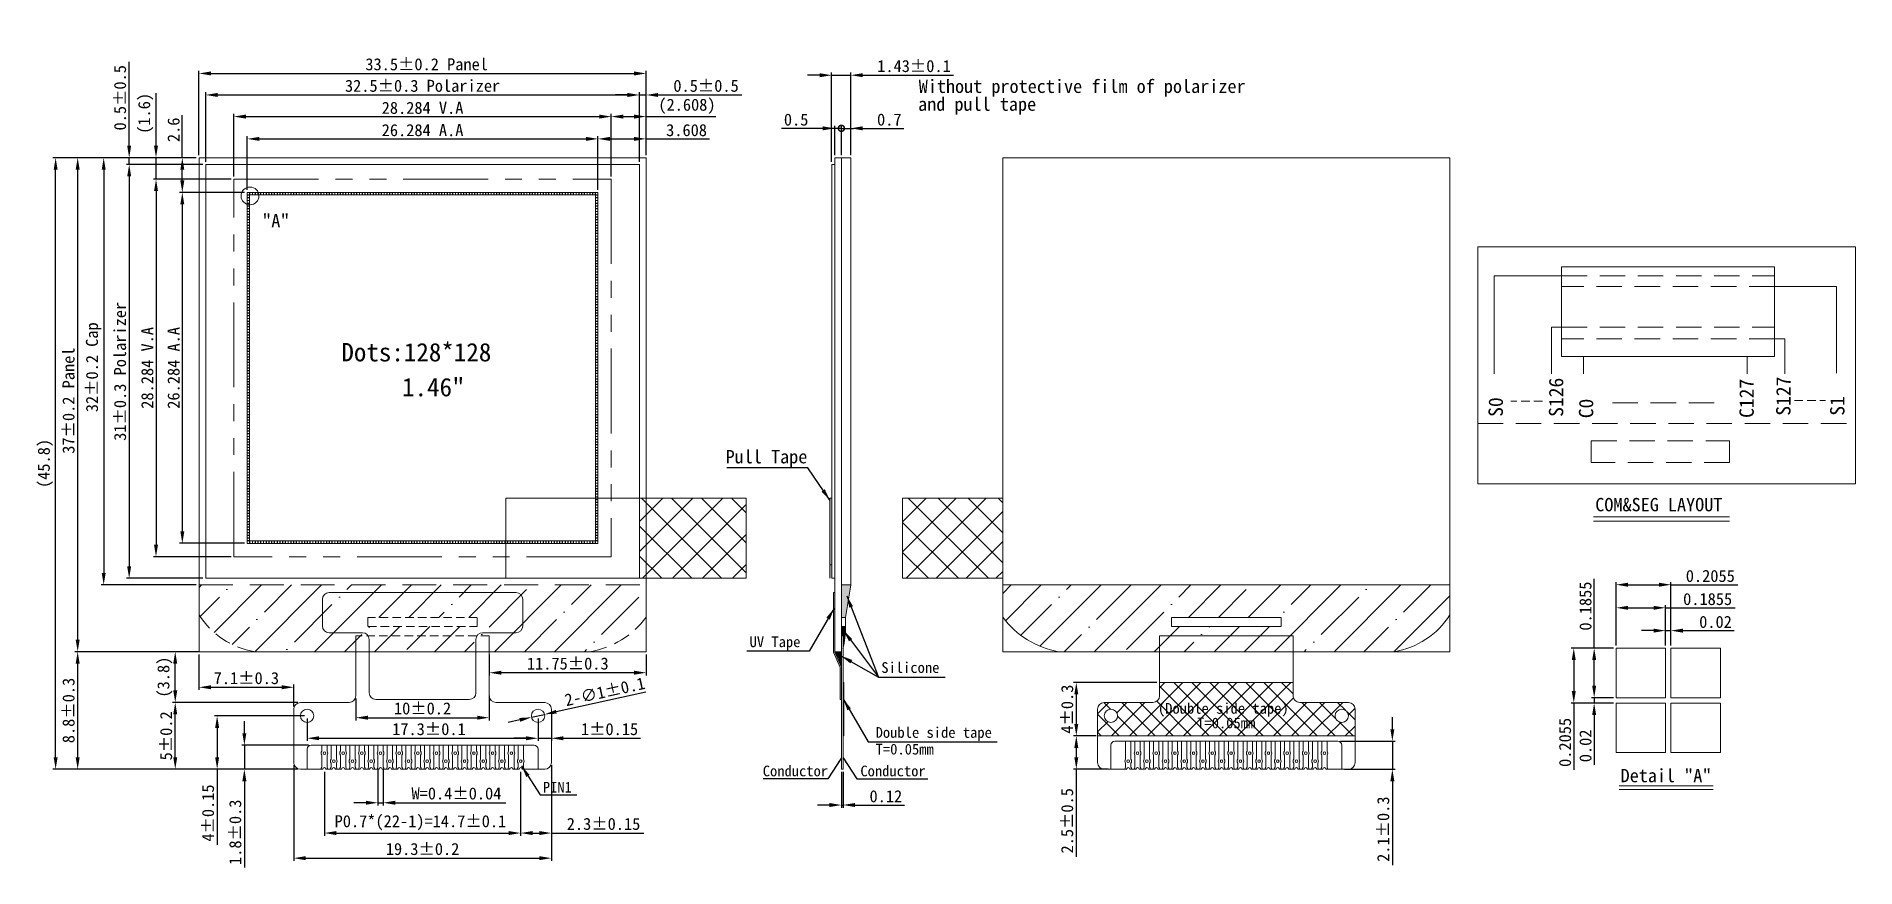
# Model space of a CAD drawing. Header units: millimetres. Extents: x 608 to 744, y 411 to 473.
import ezdxf

# ---------------------------------------------------------------- set-up
doc = ezdxf.new("R2010")
doc.units = ezdxf.units.MM
doc.linetypes.add('DASHED2', pattern=[9.525, 6.35, -3.175])
doc.linetypes.add('PHANTOM2', pattern=[31.75, 15.875, -3.175, 3.175, -3.175, 3.175, -3.175])
doc.layers.get('0').update_dxf_attribs({"lineweight": 9})
doc.layers.get('Defpoints').update_dxf_attribs({"lineweight": 9})
for name, color, linetype, lineweight in [('CUTLINE', 7, 'Continuous', 9), ('dim', 3, 'Continuous', 9), ('FPC', 30, 'Continuous', 9), ('silicone', 7, 'Continuous', 9), ('TAPE', 5, 'Continuous', 9), ('双面胶', 6, 'Continuous', 9)]:
    doc.layers.add(name, color=color, linetype=linetype, lineweight=lineweight)
doc.styles.get("Standard").update_dxf_attribs({"font": 'SimSun.ttf'})
doc.styles.add('UD_ZI', font='SIMFANG.TTF', dxfattribs={"height": 0.75})
doc.styles.add('样式 1', font='SimSun.ttf')
doc.styles.add('样式 2', font='SIMFANG.TTF')
doc.dimstyles.new('ISO-25', dxfattribs={"dimtxt": 0.8, "dimasz": 0.7, "dimexe": 0.2, "dimexo": 0.2, "dimgap": 0.2, "dimtad": 1, "dimdec": 4, "dimdsep": 46, "dimtxsty": 'Standard', "dimcen": 0.5, "dimadec": 0, "dimazin": 0, "dimtfac": 1, "dimtdec": 4, "dimtmove": 0, "dimatfit": 3, "dimfxl": 0, "dimarcsym": 0})

msp = doc.modelspace()

# ---------------------------------------------------------------- texts
at = {"style": '样式 2'}
for s, height, p in [('Dots:128*128 ', 1.3764844, (631.01684, 448.7067)), ('1.46"', 1.376484, (635.56303, 446.08839))]:
    msp.add_text(s, height=height, dxfattribs=at).set_placement(p)
at = {"style": 'UD_ZI'}
for s, p in [('S126', (722.56376, 444.55279)), ('C127', (736.83651, 444.47243)), ('S127', (739.59107, 444.63724)), ('S0', (718.04018, 444.55279)), ('C0', (724.81048, 444.44869)), ('S1', (743.63154, 444.63724))]:
    msp.add_text(s, height=1.076187, rotation=90, dxfattribs=at).set_placement(p)
at = {"layer": 'dim'}
for s, p in [('Without protective film of polarizer', (674.27275, 468.80964)), ('and pull tape', (674.22775, 467.47487)), ('"A"', (625.08586, 458.74213)), ('Pull Tape', (659.80689, 441.06851)), ('COM&SEG LAYOUT', (724.96144, 437.47834)), ('Detail "A"', (726.86075, 417.18692))]:
    msp.add_text(s, height=1, dxfattribs=at).set_placement(p)
at = {"layer": 'dim', "style": '样式 1'}
for s, p in [('UV Tape', (661.60198, 427.30482)), ('Silicone', (671.46945, 425.376)), ('(Double side tape)', (692.19476, 422.31909)), ('Double side tape', (671.04548, 420.5146)), ('T=0.05mm', (695.13503, 421.22884)), ('T=0.05mm', (671.04548, 419.26337)), ('Conductor', (662.58781, 417.62978)), ('Conductor', (669.90175, 417.62978)), ('PIN1', (646.10779, 416.41627))]:
    msp.add_text(s, height=0.8, dxfattribs=at).set_placement(p)

# ---------------------------------------------------------------- blocks, each defined once
blk = doc.blocks.new('*D0')
at = {"layer": 'Defpoints', "color": 0}
for p in [(653.85, 470.27), (620.35, 463.96), (653.85, 463.96)]:
    blk.add_point(p, dxfattribs=at)
at = {"layer": 'dim', "color": 0, "lineweight": -2}
for p, q in [((620.35, 464.16), (620.35, 470.47)), ((621.25, 470.27), (652.95, 470.27)), ((653.85, 464.16), (653.85, 470.47))]:
    blk.add_line(p, q, dxfattribs=at)
at = {"layer": 'dim', "color": 0}
for points in [[(621.25, 470.42), (621.25, 470.12), (620.35, 470.27)], [(652.95, 470.42), (652.95, 470.12), (653.85, 470.27)]]:
    blk.add_solid(points, dxfattribs=at)
at = {"layer": 'dim', "color": 0, "insert": (637.1, 470.95), "char_height": 0.9, "attachment_point": 5}
blk.add_mtext(' 33.5%%p0.2 Panel', dxfattribs=at)
blk = doc.blocks.new('*D1')
at = {"layer": 'Defpoints', "color": 0}
for p in [(650.24, 465.37), (623.96, 461.36), (650.24, 461.36)]:
    blk.add_point(p, dxfattribs=at)
at = {"layer": 'dim', "color": 0, "lineweight": -2}
for p, q in [((623.96, 461.56), (623.96, 465.57)), ((624.86, 465.37), (649.34, 465.37)), ((650.24, 461.56), (650.24, 465.57))]:
    blk.add_line(p, q, dxfattribs=at)
at = {"layer": 'dim', "color": 0}
for points in [[(624.86, 465.52), (624.86, 465.22), (623.96, 465.37)], [(649.34, 465.52), (649.34, 465.22), (650.24, 465.37)]]:
    blk.add_solid(points, dxfattribs=at)
at = {"layer": 'dim', "color": 0, "insert": (637.1, 466.02), "char_height": 0.9, "attachment_point": 5}
blk.add_mtext('26.284 A.A', dxfattribs=at)
blk = doc.blocks.new('*D2')
at = {"layer": 'Defpoints', "color": 0}
for p in [(620.35, 463.96), (611.26, 426.96), (620.35, 426.96)]:
    blk.add_point(p, dxfattribs=at)
at = {"layer": 'dim', "color": 0, "lineweight": -2}
for p, q in [((620.15, 463.96), (611.06, 463.96)), ((611.26, 463.06), (611.26, 427.86)), ((620.15, 426.96), (611.06, 426.96))]:
    blk.add_line(p, q, dxfattribs=at)
at = {"layer": 'dim', "color": 0}
for points in [[(611.11, 463.06), (611.41, 463.06), (611.26, 463.96)], [(611.11, 427.86), (611.41, 427.86), (611.26, 426.96)]]:
    blk.add_solid(points, dxfattribs=at)
at = {"layer": 'dim', "color": 0, "insert": (610.58, 445.46), "char_height": 0.9, "attachment_point": 5, "rotation": 90}
blk.add_mtext(' 37%%p0.2 Panel', dxfattribs=at)
blk = doc.blocks.new('*D3')
at = {"layer": 'Defpoints', "color": 0}
for p in [(623.96, 461.36), (619.1, 435.08), (623.96, 435.08)]:
    blk.add_point(p, dxfattribs=at)
at = {"layer": 'dim', "color": 0, "lineweight": -2}
for p, q in [((623.76, 461.36), (618.9, 461.36)), ((619.1, 460.46), (619.1, 435.98)), ((623.76, 435.08), (618.9, 435.08))]:
    blk.add_line(p, q, dxfattribs=at)
at = {"layer": 'dim', "color": 0}
for points in [[(618.95, 460.46), (619.25, 460.46), (619.1, 461.36)], [(618.95, 435.98), (619.25, 435.98), (619.1, 435.08)]]:
    blk.add_solid(points, dxfattribs=at)
at = {"layer": 'dim', "color": 0, "insert": (618.45, 448.22), "char_height": 0.9, "attachment_point": 5, "rotation": 90}
blk.add_mtext('26.284 A.A', dxfattribs=at)
blk = doc.blocks.new('*D4')
at = {"layer": 'Defpoints', "color": 0}
for p in [(653.85, 465.37), (653.85, 463.96), (650.24, 461.36)]:
    blk.add_point(p, dxfattribs=at)
at = {"layer": 'dim', "color": 0, "lineweight": -2}
for p, q in [((650.24, 461.56), (650.24, 465.57)), ((651.14, 465.37), (652.95, 465.37)), ((653.85, 464.16), (653.85, 465.57)), ((653.85, 465.37), (658.61, 465.37))]:
    blk.add_line(p, q, dxfattribs=at)
at = {"layer": 'dim', "color": 0}
for points in [[(651.14, 465.52), (651.14, 465.22), (650.24, 465.37)], [(652.95, 465.52), (652.95, 465.22), (653.85, 465.37)]]:
    blk.add_solid(points, dxfattribs=at)
at = {"layer": 'dim', "color": 0, "insert": (656.88, 466.02), "char_height": 0.9, "attachment_point": 5}
blk.add_mtext('3.608', dxfattribs=at)
blk = doc.blocks.new('*D5')
at = {"layer": 'Defpoints', "color": 0}
for p in [(619.1, 463.96), (620.35, 463.96), (623.96, 461.36)]:
    blk.add_point(p, dxfattribs=at)
at = {"layer": 'dim', "color": 0, "lineweight": -2}
for p, q in [((619.1, 463.96), (619.1, 467.14)), ((620.15, 463.96), (618.9, 463.96)), ((619.1, 462.26), (619.1, 463.06)), ((623.76, 461.36), (618.9, 461.36))]:
    blk.add_line(p, q, dxfattribs=at)
at = {"layer": 'dim', "color": 0}
for points in [[(618.95, 463.06), (619.25, 463.06), (619.1, 463.96)], [(618.95, 462.26), (619.25, 462.26), (619.1, 461.36)]]:
    blk.add_solid(points, dxfattribs=at)
at = {"layer": 'dim', "color": 0, "insert": (618.45, 466.05), "char_height": 0.9, "attachment_point": 5, "rotation": 90}
blk.add_mtext('2.6', dxfattribs=at)
blk = doc.blocks.new('*D6')
at = {"layer": 'Defpoints', "color": 0}
for p in [(620.35, 463.96), (613.21, 431.96), (620.35, 431.96)]:
    blk.add_point(p, dxfattribs=at)
at = {"layer": 'dim', "color": 0, "lineweight": -2}
for p, q in [((620.15, 463.96), (613.01, 463.96)), ((613.21, 463.06), (613.21, 432.86)), ((620.15, 431.96), (613.01, 431.96))]:
    blk.add_line(p, q, dxfattribs=at)
at = {"layer": 'dim', "color": 0}
for points in [[(613.06, 463.06), (613.36, 463.06), (613.21, 463.96)], [(613.06, 432.86), (613.36, 432.86), (613.21, 431.96)]]:
    blk.add_solid(points, dxfattribs=at)
at = {"layer": 'dim', "color": 0, "insert": (612.46, 447.96), "char_height": 0.9, "attachment_point": 5, "rotation": 90}
blk.add_mtext(' 32%%p0.2 Cap', dxfattribs=at)
blk = doc.blocks.new('*D7')
at = {"layer": 'Defpoints', "color": 0}
for p in [(651.24, 467.04), (622.96, 462.36), (651.24, 462.36)]:
    blk.add_point(p, dxfattribs=at)
at = {"layer": 'dim', "color": 0, "lineweight": -2}
for p, q in [((622.96, 462.56), (622.96, 467.24)), ((623.86, 467.04), (650.34, 467.04)), ((651.24, 462.56), (651.24, 467.24))]:
    blk.add_line(p, q, dxfattribs=at)
at = {"layer": 'dim', "color": 0}
for points in [[(623.86, 467.19), (623.86, 466.89), (622.96, 467.04)], [(650.34, 467.19), (650.34, 466.89), (651.24, 467.04)]]:
    blk.add_solid(points, dxfattribs=at)
at = {"layer": 'dim', "color": 0, "insert": (637.1, 467.69), "char_height": 0.9, "attachment_point": 5}
blk.add_mtext('28.284 V.A', dxfattribs=at)
blk = doc.blocks.new('*D8')
at = {"layer": 'Defpoints', "color": 0}
for p in [(653.85, 467.04), (653.85, 463.96), (651.24, 462.36)]:
    blk.add_point(p, dxfattribs=at)
at = {"layer": 'dim', "color": 0, "lineweight": -2}
for p, q in [((651.24, 462.56), (651.24, 467.24)), ((652.14, 467.04), (652.95, 467.04)), ((653.85, 464.16), (653.85, 467.24)), ((653.85, 467.04), (659.08, 467.04))]:
    blk.add_line(p, q, dxfattribs=at)
at = {"layer": 'dim', "color": 0}
for points in [[(652.14, 467.19), (652.14, 466.89), (651.24, 467.04)], [(652.95, 467.19), (652.95, 466.89), (653.85, 467.04)]]:
    blk.add_solid(points, dxfattribs=at)
at = {"layer": 'dim', "color": 0, "insert": (656.91, 467.81), "char_height": 0.9, "attachment_point": 5}
blk.add_mtext('(2.608)', dxfattribs=at)
blk = doc.blocks.new('*D9')
at = {"layer": 'Defpoints', "color": 0}
for p in [(653.35, 468.66), (620.85, 463.46), (653.35, 463.46)]:
    blk.add_point(p, dxfattribs=at)
at = {"layer": 'dim', "color": 0, "lineweight": -2}
for p, q in [((620.85, 463.66), (620.85, 468.86)), ((621.75, 468.66), (652.45, 468.66)), ((653.35, 463.66), (653.35, 468.86))]:
    blk.add_line(p, q, dxfattribs=at)
at = {"layer": 'dim', "color": 0}
for points in [[(621.75, 468.81), (621.75, 468.51), (620.85, 468.66)], [(652.45, 468.81), (652.45, 468.51), (653.35, 468.66)]]:
    blk.add_solid(points, dxfattribs=at)
at = {"layer": 'dim', "color": 0, "insert": (637.1, 469.34), "char_height": 0.9, "attachment_point": 5}
blk.add_mtext('32.5%%P0.3 Polarizer', dxfattribs=at)
blk = doc.blocks.new('*D10')
at = {"layer": 'Defpoints', "color": 0}
for p in [(653.85, 468.66), (653.35, 463.46), (653.85, 463.96)]:
    blk.add_point(p, dxfattribs=at)
at = {"layer": 'dim', "color": 0, "lineweight": -2}
for p, q in [((652.45, 468.66), (651.55, 468.66)), ((653.35, 463.66), (653.35, 468.86)), ((653.35, 468.66), (653.85, 468.66)), ((653.85, 464.16), (653.85, 468.86)), ((654.75, 468.66), (661.03, 468.66))]:
    blk.add_line(p, q, dxfattribs=at)
at = {"layer": 'dim', "color": 0}
for points in [[(652.45, 468.81), (652.45, 468.51), (653.35, 468.66)], [(654.75, 468.81), (654.75, 468.51), (653.85, 468.66)]]:
    blk.add_solid(points, dxfattribs=at)
at = {"layer": 'dim', "color": 0, "insert": (658.34, 469.34), "char_height": 0.9, "attachment_point": 5}
blk.add_mtext('0.5%%p0.5', dxfattribs=at)
blk = doc.blocks.new('*D11')
at = {"layer": 'Defpoints', "color": 0}
for p in [(622.96, 462.36), (617.13, 434.08), (622.96, 434.08)]:
    blk.add_point(p, dxfattribs=at)
at = {"layer": 'dim', "color": 0, "lineweight": -2}
for p, q in [((622.76, 462.36), (616.93, 462.36)), ((617.13, 461.46), (617.13, 434.98)), ((622.76, 434.08), (616.93, 434.08))]:
    blk.add_line(p, q, dxfattribs=at)
at = {"layer": 'dim', "color": 0}
for points in [[(616.98, 461.46), (617.28, 461.46), (617.13, 462.36)], [(616.98, 434.98), (617.28, 434.98), (617.13, 434.08)]]:
    blk.add_solid(points, dxfattribs=at)
at = {"layer": 'dim', "color": 0, "insert": (616.48, 448.22), "char_height": 0.9, "attachment_point": 5, "rotation": 90}
blk.add_mtext('28.284 V.A', dxfattribs=at)
blk = doc.blocks.new('*D12')
at = {"layer": 'Defpoints', "color": 0}
for p in [(620.85, 463.46), (615.12, 432.46), (620.85, 432.46)]:
    blk.add_point(p, dxfattribs=at)
at = {"layer": 'dim', "color": 0, "lineweight": -2}
for p, q in [((620.65, 463.46), (614.92, 463.46)), ((615.12, 462.56), (615.12, 433.36)), ((620.65, 432.46), (614.92, 432.46))]:
    blk.add_line(p, q, dxfattribs=at)
at = {"layer": 'dim', "color": 0}
for points in [[(614.97, 462.56), (615.27, 462.56), (615.12, 463.46)], [(614.97, 433.36), (615.27, 433.36), (615.12, 432.46)]]:
    blk.add_solid(points, dxfattribs=at)
at = {"layer": 'dim', "color": 0, "insert": (614.44, 447.96), "char_height": 0.9, "attachment_point": 5, "rotation": 90}
blk.add_mtext('31%%p0.3 Polarizer', dxfattribs=at)
blk = doc.blocks.new('*D13')
at = {"layer": 'Defpoints', "color": 0}
for p in [(617.13, 463.96), (620.35, 463.96), (622.96, 462.36)]:
    blk.add_point(p, dxfattribs=at)
at = {"layer": 'dim', "color": 0, "lineweight": -2}
for p, q in [((617.13, 464.86), (617.13, 468.8)), ((620.15, 463.96), (616.93, 463.96)), ((617.13, 462.36), (617.13, 463.96)), ((622.76, 462.36), (616.93, 462.36)), ((617.13, 461.46), (617.13, 460.56))]:
    blk.add_line(p, q, dxfattribs=at)
at = {"layer": 'dim', "color": 0}
for points in [[(616.98, 464.86), (617.28, 464.86), (617.13, 463.96)], [(616.98, 461.46), (617.28, 461.46), (617.13, 462.36)]]:
    blk.add_solid(points, dxfattribs=at)
at = {"layer": 'dim', "color": 0, "insert": (616.36, 467.28), "char_height": 0.9, "attachment_point": 5, "rotation": 90}
blk.add_mtext('(1.6)', dxfattribs=at)
blk = doc.blocks.new('*D14')
at = {"layer": 'Defpoints', "color": 0}
for p in [(615.12, 463.96), (620.35, 463.96), (620.85, 463.46)]:
    blk.add_point(p, dxfattribs=at)
at = {"layer": 'dim', "color": 0, "lineweight": -2}
for p, q in [((615.12, 464.86), (615.12, 471.14)), ((620.15, 463.96), (614.92, 463.96)), ((620.65, 463.46), (614.92, 463.46)), ((615.12, 463.46), (615.12, 463.96)), ((615.12, 462.56), (615.12, 461.66))]:
    blk.add_line(p, q, dxfattribs=at)
at = {"layer": 'dim', "color": 0}
for points in [[(614.97, 464.86), (615.27, 464.86), (615.12, 463.96)], [(614.97, 462.56), (615.27, 462.56), (615.12, 463.46)]]:
    blk.add_solid(points, dxfattribs=at)
at = {"layer": 'dim', "color": 0, "insert": (614.44, 468.45), "char_height": 0.9, "attachment_point": 5, "rotation": 90}
blk.add_mtext('0.5%%p0.5', dxfattribs=at)
blk = doc.blocks.new('*D15')
at = {"layer": 'Defpoints', "color": 0}
for p in [(669.18, 470.14), (667.75, 463.46), (669.18, 463.96)]:
    blk.add_point(p, dxfattribs=at)
at = {"layer": 'dim', "color": 0, "lineweight": -2}
for p, q in [((667.75, 463.66), (667.75, 470.34)), ((669.18, 464.16), (669.18, 470.34)), ((666.85, 470.14), (665.95, 470.14)), ((667.75, 470.14), (669.18, 470.14)), ((670.08, 470.14), (676.87, 470.14))]:
    blk.add_line(p, q, dxfattribs=at)
at = {"layer": 'dim', "color": 0}
for points in [[(666.85, 470.29), (666.85, 469.99), (667.75, 470.14)], [(670.08, 470.29), (670.08, 469.99), (669.18, 470.14)]]:
    blk.add_solid(points, dxfattribs=at)
at = {"layer": 'dim', "color": 0, "insert": (673.92, 470.82), "char_height": 0.9, "attachment_point": 5}
blk.add_mtext('1.43%%p0.1', dxfattribs=at)
blk = doc.blocks.new('_DotSmall')
at = {"color": 0, "linetype": 'ByBlock', "const_width": 0.5}
blk.add_lwpolyline([(-0.0625, 0, 1), (0.0625, 0, 1)], format="xyb", close=True, dxfattribs=at)
blk = doc.blocks.new('*D16')
at = {"layer": 'Defpoints', "color": 0}
for p in [(669.18, 466.16), (668.48, 463.96), (669.18, 463.96)]:
    blk.add_point(p, dxfattribs=at)
at = {"layer": 'dim', "color": 0, "lineweight": -2}
for p, q in [((668.48, 466.16), (667.58, 466.16)), ((668.48, 464.16), (668.48, 466.36)), ((668.48, 466.16), (669.18, 466.16)), ((669.18, 464.16), (669.18, 466.36)), ((670.08, 466.16), (673.17, 466.16))]:
    blk.add_line(p, q, dxfattribs=at)
at = {"layer": 'dim', "color": 0}
blk.add_solid([(670.08, 466.31), (670.08, 466.01), (669.18, 466.16)], dxfattribs=at)
at = {"layer": 'dim', "color": 0, "lineweight": -2, "xscale": 0.9, "yscale": 0.9, "zscale": 0.9}
blk.add_blockref('_DotSmall', (668.48, 466.16), dxfattribs=at)
at = {"layer": 'dim', "color": 0, "insert": (672.07, 466.81), "char_height": 0.9, "attachment_point": 5}
blk.add_mtext('0.7', dxfattribs=at)
blk = doc.blocks.new('*D17')
at = {"layer": 'Defpoints', "color": 0}
for p in [(667.98, 466.16), (667.98, 463.96), (668.48, 463.96)]:
    blk.add_point(p, dxfattribs=at)
at = {"layer": 'dim', "color": 0, "lineweight": -2}
for p, q in [((667.08, 466.16), (664, 466.16)), ((667.98, 464.16), (667.98, 466.36)), ((668.48, 466.16), (667.98, 466.16)), ((668.48, 464.16), (668.48, 466.36)), ((668.48, 466.16), (669.38, 466.16))]:
    blk.add_line(p, q, dxfattribs=at)
at = {"layer": 'dim', "color": 0}
blk.add_solid([(667.08, 466.31), (667.08, 466.01), (667.98, 466.16)], dxfattribs=at)
at = {"layer": 'dim', "color": 0, "lineweight": -2, "xscale": 0.9, "yscale": 0.9, "zscale": 0.9, "rotation": 180}
blk.add_blockref('_DotSmall', (668.48, 466.16), dxfattribs=at)
at = {"layer": 'dim', "color": 0, "insert": (665.09, 466.81), "char_height": 0.9, "attachment_point": 5}
blk.add_mtext('0.5', dxfattribs=at)
blk = doc.blocks.new('*D18')
at = {"layer": 'Defpoints', "color": 0}
for p in [(730.23, 430.25), (726.52, 427.23), (730.23, 427.23)]:
    blk.add_point(p, dxfattribs=at)
at = {"layer": 'dim', "color": 0, "lineweight": -2}
for p, q in [((726.52, 427.43), (726.52, 430.45)), ((727.42, 430.25), (729.33, 430.25)), ((730.23, 427.43), (730.23, 430.45)), ((730.23, 430.25), (735.43, 430.25))]:
    blk.add_line(p, q, dxfattribs=at)
at = {"layer": 'dim', "color": 0}
for points in [[(727.42, 430.4), (727.42, 430.1), (726.52, 430.25)], [(729.33, 430.4), (729.33, 430.1), (730.23, 430.25)]]:
    blk.add_solid(points, dxfattribs=at)
at = {"layer": 'dim', "color": 0, "insert": (733.38, 430.9), "char_height": 0.9, "attachment_point": 5}
blk.add_mtext('0.1855', dxfattribs=at)
blk = doc.blocks.new('*D19')
at = {"layer": 'Defpoints', "color": 0}
for p in [(730.63, 428.54), (730.23, 427.23), (730.63, 427.23)]:
    blk.add_point(p, dxfattribs=at)
at = {"layer": 'dim', "color": 0, "lineweight": -2}
for p, q in [((729.33, 428.54), (728.43, 428.54)), ((730.23, 427.43), (730.23, 428.74)), ((730.23, 428.54), (730.63, 428.54)), ((730.63, 427.43), (730.63, 428.74)), ((731.53, 428.54), (735.38, 428.54))]:
    blk.add_line(p, q, dxfattribs=at)
at = {"layer": 'dim', "color": 0}
for points in [[(729.33, 428.69), (729.33, 428.39), (730.23, 428.54)], [(731.53, 428.69), (731.53, 428.39), (730.63, 428.54)]]:
    blk.add_solid(points, dxfattribs=at)
at = {"layer": 'dim', "color": 0, "insert": (733.97, 429.19), "char_height": 0.9, "attachment_point": 5}
blk.add_mtext('0.02', dxfattribs=at)
blk = doc.blocks.new('*D20')
at = {"layer": 'Defpoints', "color": 0}
for p in [(730.63, 431.98), (726.52, 427.23), (730.63, 427.23)]:
    blk.add_point(p, dxfattribs=at)
at = {"layer": 'dim', "color": 0, "lineweight": -2}
for p, q in [((726.52, 427.43), (726.52, 432.18)), ((730.63, 427.43), (730.63, 432.18)), ((727.42, 431.98), (729.73, 431.98)), ((730.63, 431.98), (735.63, 431.98))]:
    blk.add_line(p, q, dxfattribs=at)
at = {"layer": 'dim', "color": 0}
for points in [[(727.42, 432.13), (727.42, 431.83), (726.52, 431.98)], [(729.73, 432.13), (729.73, 431.83), (730.63, 431.98)]]:
    blk.add_solid(points, dxfattribs=at)
at = {"layer": 'dim', "color": 0, "insert": (733.58, 432.63), "char_height": 0.9, "attachment_point": 5}
blk.add_mtext('0.2055', dxfattribs=at)
blk = doc.blocks.new('*D21')
at = {"layer": 'Defpoints', "color": 0}
for p in [(726.52, 427.23), (724.88, 423.52), (726.52, 423.52)]:
    blk.add_point(p, dxfattribs=at)
at = {"layer": 'dim', "color": 0, "lineweight": -2}
for p, q in [((724.88, 427.23), (724.88, 432.43)), ((726.32, 427.23), (724.68, 427.23)), ((724.88, 424.42), (724.88, 426.33)), ((726.32, 423.52), (724.68, 423.52))]:
    blk.add_line(p, q, dxfattribs=at)
at = {"layer": 'dim', "color": 0}
for points in [[(724.73, 426.33), (725.03, 426.33), (724.88, 427.23)], [(724.73, 424.42), (725.03, 424.42), (724.88, 423.52)]]:
    blk.add_solid(points, dxfattribs=at)
at = {"layer": 'dim', "color": 0, "insert": (724.23, 430.38), "char_height": 0.9, "attachment_point": 5, "rotation": 90}
blk.add_mtext('0.1855', dxfattribs=at)
blk = doc.blocks.new('*D22')
at = {"layer": 'Defpoints', "color": 0}
for p in [(724.88, 423.12), (726.52, 423.52), (726.52, 423.12)]:
    blk.add_point(p, dxfattribs=at)
at = {"layer": 'dim', "color": 0, "lineweight": -2}
for p, q in [((724.88, 424.42), (724.88, 425.32)), ((726.32, 423.52), (724.68, 423.52)), ((726.32, 423.12), (724.68, 423.12)), ((724.88, 423.52), (724.88, 423.12)), ((724.88, 422.22), (724.88, 418.5))]:
    blk.add_line(p, q, dxfattribs=at)
at = {"layer": 'dim', "color": 0}
for points in [[(724.73, 424.42), (725.03, 424.42), (724.88, 423.52)], [(724.73, 422.22), (725.03, 422.22), (724.88, 423.12)]]:
    blk.add_solid(points, dxfattribs=at)
at = {"layer": 'dim', "color": 0, "insert": (724.23, 419.91), "char_height": 0.9, "attachment_point": 5, "rotation": 90}
blk.add_mtext('0.02', dxfattribs=at)
blk = doc.blocks.new('*D23')
at = {"layer": 'Defpoints', "color": 0}
for p in [(726.52, 427.23), (723.35, 423.12), (726.52, 423.12)]:
    blk.add_point(p, dxfattribs=at)
at = {"layer": 'dim', "color": 0, "lineweight": -2}
for p, q in [((726.32, 427.23), (723.15, 427.23)), ((723.35, 426.33), (723.35, 424.02)), ((726.32, 423.12), (723.15, 423.12)), ((723.35, 423.12), (723.35, 418.12))]:
    blk.add_line(p, q, dxfattribs=at)
at = {"layer": 'dim', "color": 0}
for points in [[(723.2, 426.33), (723.5, 426.33), (723.35, 427.23)], [(723.2, 424.02), (723.5, 424.02), (723.35, 423.12)]]:
    blk.add_solid(points, dxfattribs=at)
at = {"layer": 'dim', "color": 0, "insert": (722.7, 420.17), "char_height": 0.9, "attachment_point": 5, "rotation": 90}
blk.add_mtext('0.2055', dxfattribs=at)
blk = doc.blocks.new('*D39')
at = {"layer": 'Defpoints', "color": 0}
for p in [(645.26, 422.05), (646.24, 422.27)]:
    blk.add_point(p, dxfattribs=at)
at = {"layer": 'dim', "color": 0, "lineweight": -2}
for p, q in [((653.82, 423.94), (647.12, 422.46)), ((644.38, 421.86), (643.51, 421.66)), ((645.26, 422.05), (646.24, 422.27))]:
    blk.add_line(p, q, dxfattribs=at)
at = {"layer": 'dim', "color": 0}
for points in [[(647.09, 422.61), (647.15, 422.32), (646.24, 422.27)], [(644.35, 422), (644.42, 421.71), (645.26, 422.05)]]:
    blk.add_solid(points, dxfattribs=at)
at = {"layer": 'dim', "color": 0, "insert": (650.76, 423.97), "char_height": 0.9, "attachment_point": 5, "rotation": 12.4644}
blk.add_mtext('2-∅1%%p0.1', dxfattribs=at)
blk = doc.blocks.new('*D38')
at = {"layer": 'Defpoints', "color": 0}
for p in [(642.1, 426.96), (653.85, 426.96), (642.1, 425.39)]:
    blk.add_point(p, dxfattribs=at)
at = {"layer": 'dim', "color": 0, "lineweight": -2}
for p, q in [((642.1, 426.76), (642.1, 425.19)), ((653.85, 426.76), (653.85, 425.19)), ((652.95, 425.39), (643, 425.39))]:
    blk.add_line(p, q, dxfattribs=at)
at = {"layer": 'dim', "color": 0}
for points in [[(643, 425.54), (643, 425.24), (642.1, 425.39)], [(652.95, 425.54), (652.95, 425.24), (653.85, 425.39)]]:
    blk.add_solid(points, dxfattribs=at)
at = {"layer": 'dim', "color": 0, "insert": (647.98, 426.07), "char_height": 0.9, "attachment_point": 5}
blk.add_mtext('11.75%%p0.3', dxfattribs=at)
blk = doc.blocks.new('*D34')
at = {"layer": 'Defpoints', "color": 0}
for p in [(628.45, 422.16), (621.71, 418.16), (627.95, 418.16)]:
    blk.add_point(p, dxfattribs=at)
at = {"layer": 'dim', "color": 0, "lineweight": -2}
for p, q in [((628.25, 422.16), (621.51, 422.16)), ((621.71, 421.26), (621.71, 419.06)), ((627.75, 418.16), (621.51, 418.16)), ((621.71, 418.16), (621.71, 412.5))]:
    blk.add_line(p, q, dxfattribs=at)
at = {"layer": 'dim', "color": 0}
for points in [[(621.56, 421.26), (621.86, 421.26), (621.71, 422.16)], [(621.56, 419.06), (621.86, 419.06), (621.71, 418.16)]]:
    blk.add_solid(points, dxfattribs=at)
at = {"layer": 'dim', "color": 0, "insert": (621.03, 414.88), "char_height": 0.9, "attachment_point": 5, "rotation": 90}
blk.add_mtext('4%%p0.15', dxfattribs=at)
blk = doc.blocks.new('*D37')
at = {"layer": 'Defpoints', "color": 0}
for p in [(646.75, 418.66), (644.45, 418.16), (646.75, 413.38)]:
    blk.add_point(p, dxfattribs=at)
at = {"layer": 'dim', "color": 0, "lineweight": -2}
for p, q in [((646.75, 418.46), (646.75, 413.18)), ((644.45, 417.96), (644.45, 413.18)), ((645.35, 413.38), (645.85, 413.38)), ((646.75, 413.38), (653.67, 413.38))]:
    blk.add_line(p, q, dxfattribs=at)
at = {"layer": 'dim', "color": 0}
for points in [[(645.35, 413.53), (645.35, 413.23), (644.45, 413.38)], [(645.85, 413.53), (645.85, 413.23), (646.75, 413.38)]]:
    blk.add_solid(points, dxfattribs=at)
at = {"layer": 'dim', "color": 0, "insert": (650.66, 414.06), "char_height": 0.9, "attachment_point": 5}
blk.add_mtext('2.3%%p0.15', dxfattribs=at)
blk = doc.blocks.new('*D36')
at = {"layer": 'Defpoints', "color": 0}
for p in [(620.35, 426.96), (627.45, 424.3), (627.45, 422.66)]:
    blk.add_point(p, dxfattribs=at)
at = {"layer": 'dim', "color": 0, "lineweight": -2}
for p, q in [((620.35, 426.76), (620.35, 424.1)), ((621.25, 424.3), (626.55, 424.3)), ((627.45, 422.86), (627.45, 424.5))]:
    blk.add_line(p, q, dxfattribs=at)
at = {"layer": 'dim', "color": 0}
for points in [[(621.25, 424.45), (621.25, 424.15), (620.35, 424.3)], [(626.55, 424.45), (626.55, 424.15), (627.45, 424.3)]]:
    blk.add_solid(points, dxfattribs=at)
at = {"layer": 'dim', "color": 0, "insert": (623.9, 424.98), "char_height": 0.9, "attachment_point": 5}
blk.add_mtext('7.1%%p0.3', dxfattribs=at)
blk = doc.blocks.new('*D33')
at = {"layer": 'Defpoints', "color": 0}
for p in [(618.57, 426.96), (620.6, 426.96), (627.95, 423.16)]:
    blk.add_point(p, dxfattribs=at)
at = {"layer": 'dim', "color": 0, "lineweight": -2}
for p, q in [((620.4, 426.96), (618.37, 426.96)), ((618.57, 424.06), (618.57, 426.06)), ((627.75, 423.16), (618.37, 423.16))]:
    blk.add_line(p, q, dxfattribs=at)
at = {"layer": 'dim', "color": 0}
for points in [[(618.42, 426.06), (618.72, 426.06), (618.57, 426.96)], [(618.42, 424.06), (618.72, 424.06), (618.57, 423.16)]]:
    blk.add_solid(points, dxfattribs=at)
at = {"layer": 'dim', "color": 0, "insert": (617.8, 425.06), "char_height": 0.9, "attachment_point": 5, "rotation": 90}
blk.add_mtext('(3.8)', dxfattribs=at)
blk = doc.blocks.new('*D32')
at = {"layer": 'Defpoints', "color": 0}
for p in [(646.75, 422.66), (645.75, 422.16), (646.75, 420.48)]:
    blk.add_point(p, dxfattribs=at)
at = {"layer": 'dim', "color": 0, "lineweight": -2}
for p, q in [((645.75, 421.96), (645.75, 420.28)), ((646.75, 422.46), (646.75, 420.28)), ((644.85, 420.48), (643.95, 420.48)), ((645.75, 420.48), (646.75, 420.48)), ((647.65, 420.48), (653.44, 420.48))]:
    blk.add_line(p, q, dxfattribs=at)
at = {"layer": 'dim', "color": 0}
for points in [[(644.85, 420.63), (644.85, 420.33), (645.75, 420.48)], [(647.65, 420.63), (647.65, 420.33), (646.75, 420.48)]]:
    blk.add_solid(points, dxfattribs=at)
at = {"layer": 'dim', "color": 0, "insert": (651.11, 421.16), "char_height": 0.9, "attachment_point": 5}
blk.add_mtext('1%%p0.15', dxfattribs=at)
blk = doc.blocks.new('*D31')
at = {"layer": 'Defpoints', "color": 0}
for p in [(632.1, 423.66), (642.1, 423.85), (642.1, 422.02)]:
    blk.add_point(p, dxfattribs=at)
at = {"layer": 'dim', "color": 0, "lineweight": -2}
for p, q in [((632.1, 423.46), (632.1, 421.82)), ((642.1, 423.65), (642.1, 421.82)), ((633, 422.02), (641.2, 422.02))]:
    blk.add_line(p, q, dxfattribs=at)
at = {"layer": 'dim', "color": 0}
for points in [[(633, 422.17), (633, 421.87), (632.1, 422.02)], [(641.2, 422.17), (641.2, 421.87), (642.1, 422.02)]]:
    blk.add_solid(points, dxfattribs=at)
at = {"layer": 'dim', "color": 0, "insert": (637.1, 422.71), "char_height": 0.9, "attachment_point": 5}
blk.add_mtext('10%%p0.2', dxfattribs=at)
blk = doc.blocks.new('*D30')
at = {"layer": 'Defpoints', "color": 0}
for p in [(627.45, 418.66), (646.75, 418.66), (646.75, 411.5)]:
    blk.add_point(p, dxfattribs=at)
at = {"layer": 'dim', "color": 0, "lineweight": -2}
for p, q in [((627.45, 418.46), (627.45, 411.3)), ((646.75, 418.46), (646.75, 411.3)), ((628.35, 411.5), (645.85, 411.5))]:
    blk.add_line(p, q, dxfattribs=at)
at = {"layer": 'dim', "color": 0}
for points in [[(628.35, 411.65), (628.35, 411.35), (627.45, 411.5)], [(645.85, 411.65), (645.85, 411.35), (646.75, 411.5)]]:
    blk.add_solid(points, dxfattribs=at)
at = {"layer": 'dim', "color": 0, "insert": (637.1, 412.18), "char_height": 0.9, "attachment_point": 5}
blk.add_mtext('19.3%%p0.2', dxfattribs=at)
blk = doc.blocks.new('*D29')
at = {"layer": 'Defpoints', "color": 0}
for p in [(618.57, 423.16), (627.95, 423.16), (627.95, 418.16)]:
    blk.add_point(p, dxfattribs=at)
at = {"layer": 'dim', "color": 0, "lineweight": -2}
for p, q in [((627.75, 423.16), (618.37, 423.16)), ((618.57, 419.06), (618.57, 422.26)), ((627.75, 418.16), (618.37, 418.16))]:
    blk.add_line(p, q, dxfattribs=at)
at = {"layer": 'dim', "color": 0}
for points in [[(618.42, 422.26), (618.72, 422.26), (618.57, 423.16)], [(618.42, 419.06), (618.72, 419.06), (618.57, 418.16)]]:
    blk.add_solid(points, dxfattribs=at)
at = {"layer": 'dim', "color": 0, "insert": (617.89, 420.66), "char_height": 0.9, "attachment_point": 5, "rotation": 90}
blk.add_mtext('5%%p0.2', dxfattribs=at)
blk = doc.blocks.new('*D28')
at = {"layer": 'Defpoints', "color": 0}
for p in [(623.75, 419.96), (628.75, 419.96), (627.95, 418.16)]:
    blk.add_point(p, dxfattribs=at)
at = {"layer": 'dim', "color": 0, "lineweight": -2}
for p, q in [((623.75, 420.86), (623.75, 421.76)), ((628.55, 419.96), (623.55, 419.96)), ((623.75, 419.96), (623.75, 418.16)), ((627.75, 418.16), (623.55, 418.16)), ((623.75, 417.26), (623.75, 410.79))]:
    blk.add_line(p, q, dxfattribs=at)
at = {"layer": 'dim', "color": 0}
for points in [[(623.6, 420.86), (623.9, 420.86), (623.75, 419.96)], [(623.6, 417.26), (623.9, 417.26), (623.75, 418.16)]]:
    blk.add_solid(points, dxfattribs=at)
at = {"layer": 'dim', "color": 0, "insert": (623.07, 413.44), "char_height": 0.9, "attachment_point": 5, "rotation": 90}
blk.add_mtext('1.8%%p0.3', dxfattribs=at)
blk = doc.blocks.new('*D27')
at = {"layer": 'Defpoints', "color": 0}
for p in [(633.75, 418.31), (634.15, 418.31), (634.15, 415.65)]:
    blk.add_point(p, dxfattribs=at)
at = {"layer": 'dim', "color": 0, "lineweight": -2}
for p, q in [((633.75, 418.11), (633.75, 415.45)), ((634.15, 418.11), (634.15, 415.45)), ((632.85, 415.65), (631.95, 415.65)), ((633.75, 415.65), (634.15, 415.65)), ((635.05, 415.65), (643.34, 415.65))]:
    blk.add_line(p, q, dxfattribs=at)
at = {"layer": 'dim', "color": 0}
for points in [[(632.85, 415.8), (632.85, 415.5), (633.75, 415.65)], [(635.05, 415.8), (635.05, 415.5), (634.15, 415.65)]]:
    blk.add_solid(points, dxfattribs=at)
at = {"layer": 'dim', "color": 0, "insert": (639.64, 416.34), "char_height": 0.9, "attachment_point": 5}
blk.add_mtext('W=0.4%%p0.04', dxfattribs=at)
blk = doc.blocks.new('*D26')
at = {"layer": 'Defpoints', "color": 0}
for p in [(629.75, 418.16), (644.45, 418.16), (644.45, 413.38)]:
    blk.add_point(p, dxfattribs=at)
at = {"layer": 'dim', "color": 0, "lineweight": -2}
for p, q in [((629.75, 417.96), (629.75, 413.18)), ((644.45, 417.96), (644.45, 413.18)), ((630.65, 413.38), (643.55, 413.38))]:
    blk.add_line(p, q, dxfattribs=at)
at = {"layer": 'dim', "color": 0}
for points in [[(630.65, 413.53), (630.65, 413.23), (629.75, 413.38)], [(643.55, 413.53), (643.55, 413.23), (644.45, 413.38)]]:
    blk.add_solid(points, dxfattribs=at)
at = {"layer": 'dim', "color": 0, "insert": (636.94, 414.15), "char_height": 0.9, "attachment_point": 5}
blk.add_mtext('P0.7*(22-1)=14.7%%p0.1', dxfattribs=at)
blk = doc.blocks.new('*D25')
at = {"layer": 'Defpoints', "color": 0}
for p in [(628.45, 422.16), (645.75, 422.16), (645.75, 420.48)]:
    blk.add_point(p, dxfattribs=at)
at = {"layer": 'dim', "color": 0, "lineweight": -2}
for p, q in [((628.45, 421.96), (628.45, 420.28)), ((645.75, 421.96), (645.75, 420.28)), ((629.35, 420.48), (644.85, 420.48))]:
    blk.add_line(p, q, dxfattribs=at)
at = {"layer": 'dim', "color": 0}
for points in [[(629.35, 420.63), (629.35, 420.33), (628.45, 420.48)], [(644.85, 420.63), (644.85, 420.33), (645.75, 420.48)]]:
    blk.add_solid(points, dxfattribs=at)
at = {"layer": 'dim', "color": 0, "insert": (637.58, 421.16), "char_height": 0.9, "attachment_point": 5}
blk.add_mtext('17.3%%p0.1', dxfattribs=at)
blk = doc.blocks.new('*D35')
at = {"layer": 'Defpoints', "color": 0}
for p in [(620.6, 426.96), (611.26, 418.16), (627.95, 418.16)]:
    blk.add_point(p, dxfattribs=at)
at = {"layer": 'dim', "color": 0, "lineweight": -2}
for p, q in [((620.4, 426.96), (611.06, 426.96)), ((611.26, 426.06), (611.26, 419.06)), ((627.75, 418.16), (611.06, 418.16))]:
    blk.add_line(p, q, dxfattribs=at)
at = {"layer": 'dim', "color": 0}
for points in [[(611.11, 426.06), (611.41, 426.06), (611.26, 426.96)], [(611.11, 419.06), (611.41, 419.06), (611.26, 418.16)]]:
    blk.add_solid(points, dxfattribs=at)
at = {"layer": 'dim', "color": 0, "insert": (610.58, 422.56), "char_height": 0.9, "attachment_point": 5, "rotation": 90}
blk.add_mtext('8.8%%P0.3', dxfattribs=at)
blk = doc.blocks.new('*D40')
at = {"layer": 'Defpoints', "color": 0}
for p in [(668.48, 418.16), (668.6, 418.16), (668.6, 415.48)]:
    blk.add_point(p, dxfattribs=at)
at = {"layer": 'dim', "color": 0, "lineweight": -2}
for p, q in [((668.48, 417.96), (668.48, 415.28)), ((668.6, 417.96), (668.6, 415.28)), ((667.58, 415.48), (666.68, 415.48)), ((668.48, 415.48), (668.6, 415.48)), ((669.5, 415.48), (673.22, 415.48))]:
    blk.add_line(p, q, dxfattribs=at)
at = {"layer": 'dim', "color": 0}
for points in [[(667.58, 415.63), (667.58, 415.33), (668.48, 415.48)], [(669.5, 415.63), (669.5, 415.33), (668.6, 415.48)]]:
    blk.add_solid(points, dxfattribs=at)
at = {"layer": 'dim', "color": 0, "insert": (671.81, 416.13), "char_height": 0.9, "attachment_point": 5}
blk.add_mtext('0.12', dxfattribs=at)
blk = doc.blocks.new('*D41')
at = {"layer": 'Defpoints', "color": 0}
for p in [(687.67, 420.66), (686.08, 418.16), (688.67, 418.16)]:
    blk.add_point(p, dxfattribs=at)
at = {"layer": 'dim', "color": 0, "lineweight": -2}
for p, q in [((687.47, 420.66), (685.88, 420.66)), ((686.08, 419.76), (686.08, 419.06)), ((688.47, 418.16), (685.88, 418.16)), ((686.08, 418.16), (686.08, 411.61))]:
    blk.add_line(p, q, dxfattribs=at)
at = {"layer": 'dim', "color": 0}
for points in [[(685.93, 419.76), (686.23, 419.76), (686.08, 420.66)], [(685.93, 419.06), (686.23, 419.06), (686.08, 418.16)]]:
    blk.add_solid(points, dxfattribs=at)
at = {"layer": 'dim', "color": 0, "insert": (685.4, 414.3), "char_height": 0.9, "attachment_point": 5, "rotation": 90}
blk.add_mtext('2.5%%p0.5', dxfattribs=at)
blk = doc.blocks.new('*D42')
at = {"layer": 'Defpoints', "color": 0}
for p in [(692.32, 424.66), (686.08, 420.66), (687.78, 420.66)]:
    blk.add_point(p, dxfattribs=at)
at = {"layer": 'dim', "color": 0, "lineweight": -2}
for p, q in [((692.12, 424.66), (685.88, 424.66)), ((686.08, 423.76), (686.08, 421.56)), ((687.58, 420.66), (685.88, 420.66))]:
    blk.add_line(p, q, dxfattribs=at)
at = {"layer": 'dim', "color": 0}
for points in [[(685.93, 423.76), (686.23, 423.76), (686.08, 424.66)], [(685.93, 421.56), (686.23, 421.56), (686.08, 420.66)]]:
    blk.add_solid(points, dxfattribs=at)
at = {"layer": 'dim', "color": 0, "insert": (685.4, 422.66), "char_height": 0.9, "attachment_point": 5, "rotation": 90}
blk.add_mtext('4%%p0.3', dxfattribs=at)
blk = doc.blocks.new('*D43')
at = {"layer": 'Defpoints', "color": 0}
for p in [(609.61, 463.96), (620.35, 463.96), (627.95, 418.16)]:
    blk.add_point(p, dxfattribs=at)
at = {"layer": 'dim', "color": 0, "lineweight": -2}
for p, q in [((620.15, 463.96), (609.41, 463.96)), ((609.61, 419.06), (609.61, 463.06)), ((627.75, 418.16), (609.41, 418.16))]:
    blk.add_line(p, q, dxfattribs=at)
at = {"layer": 'dim', "color": 0}
for points in [[(609.46, 463.06), (609.76, 463.06), (609.61, 463.96)], [(609.46, 419.06), (609.76, 419.06), (609.61, 418.16)]]:
    blk.add_solid(points, dxfattribs=at)
at = {"layer": 'dim', "color": 0, "insert": (608.84, 441.06), "char_height": 0.9, "attachment_point": 5, "rotation": 90}
blk.add_mtext('(45.8)', dxfattribs=at)
blk = doc.blocks.new('*D44')
at = {"layer": 'Defpoints', "color": 0}
for p in [(705.67, 420.26), (705.97, 418.16), (709.76, 418.16)]:
    blk.add_point(p, dxfattribs=at)
at = {"layer": 'dim', "color": 0, "lineweight": -2}
for p, q in [((709.76, 421.16), (709.76, 422.06)), ((705.87, 420.26), (709.96, 420.26)), ((709.76, 420.26), (709.76, 418.16)), ((706.17, 418.16), (709.96, 418.16)), ((709.76, 417.26), (709.76, 410.98))]:
    blk.add_line(p, q, dxfattribs=at)
at = {"layer": 'dim', "color": 0}
for points in [[(709.61, 421.16), (709.91, 421.16), (709.76, 420.26)], [(709.61, 417.26), (709.91, 417.26), (709.76, 418.16)]]:
    blk.add_solid(points, dxfattribs=at)
at = {"layer": 'dim', "color": 0, "insert": (709.08, 413.67), "char_height": 0.9, "attachment_point": 5, "rotation": 90}
blk.add_mtext('2.1%%P0.3', dxfattribs=at)

# ---------------------------------------------------------------- dimensions: what is measured, and where the dimension line sits
at = {"layer": 'dim'}
for base, p1, p2, text, picture, middle in [((653.8511, 470.26994), (620.3511, 463.95996), (653.8511, 463.95996), ' <>%%p0.2 Panel', '*D0', (637.1011, 470.95244)), ((653.3511, 468.65801), (620.8511, 463.45996), (653.3511, 463.45996), '<>%%P0.3 Polarizer', '*D9', (637.1011, 469.34051)), ((669.18225, 470.13914), (667.75225, 463.45996), (669.18225, 463.95996), '<>%%p0.1', '*D15', (673.92475, 470.82164)), ((651.2431, 467.03714), (622.9591, 462.35996), (651.2431, 462.35996), '<> V.A', '*D7', (637.1011, 467.68964)), ((653.8511, 468.65801), (653.3511, 463.45996), (653.8511, 463.95996), '<>%%p0.5', '*D10', (658.3411, 469.34051)), ((653.8511, 467.03714), (651.2431, 462.35996), (653.8511, 463.95996), '(<>)', '*D8', (656.9136, 467.80714)), ((650.2431, 465.36755), (623.9591, 461.35996), (650.2431, 461.35996), '<> A.A', '*D1', (637.1011, 466.02005)), ((627.4511, 424.29957), (620.3511, 426.95996), (627.4511, 422.65996), '<>%%p0.3', '*D36', (623.9011, 424.98207)), ((646.7511, 411.4995), (627.4511, 418.65996), (646.7511, 418.65996), '<>%%p0.2', '*D30', (637.1011, 412.182)), ((646.7511, 413.37859), (644.4511, 418.15996), (646.7511, 418.65996), '<>%%p0.15', '*D37', (650.6586, 414.06109))]:
    dim = msp.add_linear_dim(base=base, p1=p1, p2=p2, text=text, dimstyle='ISO-25', override={"dimtxt": 0.9, "dimasz": 0.9}, dxfattribs=at)
    dim.commit()
    dim.dimension.update_dxf_attribs({"geometry": picture, "text_midpoint": middle})
for base, p1, p2, text, picture, middle in [((615.12459, 463.95996), (620.8511, 463.45996), (620.3511, 463.95996), '<>%%p0.5', '*D14', (614.44209, 468.44996)), ((617.13196, 463.95996), (622.9591, 462.35996), (620.3511, 463.95996), '(<>)', '*D13', (616.36196, 467.27996)), ((609.60874, 463.95996), (627.9511, 418.15996), (620.3511, 463.95996), '(<>)', '*D43', (608.83874, 441.05996)), ((611.2646, 426.95996), (620.3511, 463.95996), (620.3511, 426.95996), ' <>%%p0.2 Panel', '*D2', (610.5821, 445.45996)), ((613.2096, 431.95996), (620.3511, 463.95996), (620.3511, 431.95996), ' <>%%p0.2 Cap', '*D6', (612.4571, 447.95996)), ((615.12459, 432.45996), (620.8511, 463.45996), (620.8511, 432.45996), '<>%%p0.3 Polarizer', '*D12', (614.44209, 447.95996)), ((617.13196, 434.07596), (622.9591, 462.35996), (622.9591, 434.07596), '<> V.A', '*D11', (616.47946, 448.21796)), ((619.10118, 435.07596), (623.9591, 461.35996), (623.9591, 435.07596), '<> A.A', '*D3', (618.44868, 448.21796)), ((611.2646, 418.15996), (620.6011, 426.95996), (627.9511, 418.15996), '<>%%P0.3', '*D35', (610.5821, 422.55996)), ((618.57151, 426.95996), (627.9511, 423.15996), (620.6011, 426.95996), '(<>)', '*D33', (617.80151, 425.05996)), ((621.71095, 418.15996), (628.4511, 422.15996), (627.9511, 418.15996), '<>%%p0.15', '*D34', (621.02845, 414.88246)), ((709.76041, 418.15996), (705.66979, 420.25996), (705.96979, 418.15996), '<>%%P0.3', '*D44', (709.07791, 413.67246))]:
    dim = msp.add_linear_dim(base=base, p1=p1, p2=p2, angle=90, text=text, dimstyle='ISO-25', override={"dimtxt": 0.9, "dimasz": 0.9}, dxfattribs=at)
    dim.commit()
    dim.dimension.update_dxf_attribs({"geometry": picture, "text_midpoint": middle})
for base, p1, p2, override, picture, middle in [((619.10118, 463.95996), (623.9591, 461.35996), (620.3511, 463.95996), {"dimtxt": 0.9, "dimasz": 0.9}, '*D5', (619.10118, 466.05162)), ((724.8752, 423.51597), (726.51938, 427.22597), (726.51938, 423.51597), {"dimtxt": 0.9, "dimasz": 0.9, "dimlfac": 0.05}, '*D21', (724.8752, 430.38152)), ((723.35415, 423.11597), (726.51938, 427.22597), (726.51938, 423.11597), {"dimtxt": 0.9, "dimasz": 0.9, "dimlfac": 0.05}, '*D23', (723.35415, 420.16597))]:
    dim = msp.add_linear_dim(base=base, p1=p1, p2=p2, angle=90, dimstyle='ISO-25', override=override, dxfattribs=at)
    dim.commit()
    dim.dimension.update_dxf_attribs({"geometry": picture, "text_midpoint": middle, "dimtype": 160})
for base, p1, p2, override, picture, middle in [((653.8511, 465.36505), (650.2431, 461.35996), (653.8511, 463.95996), {"dimtxt": 0.9, "dimasz": 0.9}, '*D4', (656.88083, 465.36505)), ((730.62938, 431.98174), (726.51938, 427.22597), (730.62938, 427.22597), {"dimtxt": 0.9, "dimasz": 0.9, "dimlfac": 0.05}, '*D20', (733.57938, 431.98174)), ((730.22938, 430.25015), (726.51938, 427.22597), (730.22938, 427.22597), {"dimtxt": 0.9, "dimasz": 0.9, "dimlfac": 0.05}, '*D18', (733.38493, 430.25015)), ((730.62938, 428.54436), (730.22938, 427.22597), (730.62938, 427.22597), {"dimtxt": 0.9, "dimasz": 0.9, "dimlfac": 0.05}, '*D19', (733.97382, 428.54436))]:
    dim = msp.add_linear_dim(base=base, p1=p1, p2=p2, dimstyle='ISO-25', override=override, dxfattribs=at)
    dim.commit()
    dim.dimension.update_dxf_attribs({"geometry": picture, "text_midpoint": middle, "dimtype": 160})
for base, p1, p2, angle, override, picture, middle in [((667.98225, 466.16053), (668.48225, 463.95996), (667.98225, 463.95996), 180, {"dimtxt": 0.9, "dimasz": 0.9, "dimblk1": 'DotSmall', "dimsah": 1}, '*D17', (665.09225, 466.81053)), ((724.8752, 423.11597), (726.51938, 423.51597), (726.51938, 423.11597), 90, {"dimtxt": 0.9, "dimasz": 0.9, "dimlfac": 0.05}, '*D22', (724.2252, 419.90597))]:
    dim = msp.add_linear_dim(base=base, p1=p1, p2=p2, angle=angle, dimstyle='ISO-25', override=override, dxfattribs=at)
    dim.commit()
    dim.dimension.update_dxf_attribs({"geometry": picture, "text_midpoint": middle})
for base, p1, p2, override, picture, middle in [((669.18225, 466.16053), (668.48225, 463.95996), (669.18225, 463.95996), {"dimtxt": 0.9, "dimasz": 0.9, "dimblk1": 'DotSmall', "dimsah": 1}, '*D16', (672.07475, 466.81053)), ((668.60225, 415.4833), (668.48225, 418.15996), (668.60225, 418.15996), {"dimtxt": 0.9, "dimasz": 0.9}, '*D40', (671.81225, 416.1333))]:
    dim = msp.add_linear_dim(base=base, p1=p1, p2=p2, dimstyle='ISO-25', override=override, dxfattribs=at)
    dim.commit()
    dim.dimension.update_dxf_attribs({"geometry": picture, "text_midpoint": middle})
for base, p1, p2, text, picture, middle in [((642.1011, 425.39119), (653.8511, 426.95996), (642.1011, 426.95996), '<>%%p0.3', '*D38', (647.9761, 425.39119)), ((642.1011, 422.02262), (632.1011, 423.65996), (642.1011, 423.84606), '<>%%p0.2', '*D31', (637.1011, 422.02262)), ((646.7511, 420.48178), (645.7511, 422.15996), (646.7511, 422.65996), '<>%%p0.15', '*D32', (651.11499, 420.48178)), ((645.7511, 420.48178), (628.4511, 422.15996), (645.7511, 422.15996), '<>%%p0.1', '*D25', (637.58137, 420.48178)), ((644.4511, 413.37859), (629.7511, 418.15996), (644.4511, 418.15996), 'P0.7*(22-1)=<>%%p0.1', '*D26', (636.93822, 413.37859)), ((634.1511, 415.65488), (633.7511, 418.30996), (634.1511, 418.30996), 'W=<>%%p0.04', '*D27', (639.6436, 415.65488))]:
    dim = msp.add_linear_dim(base=base, p1=p1, p2=p2, text=text, dimstyle='ISO-25', override={"dimtxt": 0.9, "dimasz": 0.9}, dxfattribs=at)
    dim.commit()
    dim.dimension.update_dxf_attribs({"geometry": picture, "text_midpoint": middle, "dimtype": 160})
dim = msp.add_diameter_dim_2p(p1=(645.26289, 422.05204), p2=(646.23932, 422.26787), text='2-<>%%p0.1', dimstyle='ISO-25', override={"dimtxt": 0.9, "dimasz": 0.9}, dxfattribs=at)
dim.commit()
dim.dimension.update_dxf_attribs({"geometry": '*D39', "text_midpoint": (650.76179, 423.96651)})
for base, p1, p2, text, picture, middle in [((686.08117, 420.65996), (692.31979, 424.65996), (687.7774, 420.65996), '<>%%p0.3', '*D42', (686.08117, 422.65996)), ((618.57151, 423.15996), (627.9511, 418.15996), (627.9511, 423.15996), '<>%%p0.2', '*D29', (618.57151, 420.65996)), ((623.75128, 419.95996), (627.9511, 418.15996), (628.7511, 419.95996), '<>%%p0.3', '*D28', (623.75128, 413.44051)), ((686.08117, 418.15996), (687.66979, 420.65996), (688.66979, 418.15996), '<>%%p0.5', '*D41', (686.08117, 414.29607))]:
    dim = msp.add_linear_dim(base=base, p1=p1, p2=p2, angle=90, text=text, dimstyle='ISO-25', override={"dimtxt": 0.9, "dimasz": 0.9}, dxfattribs=at)
    dim.commit()
    dim.dimension.update_dxf_attribs({"geometry": picture, "text_midpoint": middle, "dimtype": 160})

# ---------------------------------------------------------------- hatches: boundary and pattern name
h = msp.add_hatch()
h.set_pattern_fill('ANSI35', color=256, scale=0.5, style=0)
h.set_pattern_definition([(45, (-8.941, 0), (-2.245064, 2.245064), []), (45, (-6.6958, 0), (-2.245064, 2.245064), [3.96875, -0.79375, 0, -0.79375])])
h.paths.add_polyline_path([(709.88825, 426.95996, 0.214268638), (714.06979, 429.72011), (714.06979, 431.95996), (680.56979, 431.95996), (680.56979, 429.54263, 0.189611927), (684.75132, 426.95996)])
h.paths.add_polyline_path([(701.41679, 428.84996), (693.22279, 428.84996), (693.22279, 429.51996), (701.41679, 429.51996)], flags=16)
at = {"layer": 'silicone'}
h = msp.add_hatch(dxfattribs=at)
h.set_pattern_fill('ANSI35', color=256, scale=0.5, style=0)
h.paths.add_polyline_path([(620.3511, 431.95996), (620.3511, 429.72011, 0.214268638), (624.53264, 426.95996), (649.66957, 426.95996, 0.189611927), (653.8511, 429.54263), (653.8511, 431.95996)])
h.paths.add_polyline_path([(641.1981, 429.51996), (641.1981, 428.84996), (633.0041, 428.84996), (633.0041, 429.51996)], flags=16)
for points in [[(669.18225, 431.95996), (668.48225, 431.95996), (668.48225, 429.51996), (668.78225, 429.51996, 0.004208725)], [(668.78225, 428.84996), (668.48225, 428.84996), (668.48225, 428.15996), (668.60225, 428.15996), (668.60225, 427.22172, 0.067279596)], [(668.48225, 426.95996), (667.98225, 426.95996, -0.128817041), (668.48225, 425.79582)]]:
    msp.add_hatch(color=256, dxfattribs=at).paths.add_polyline_path(points)
at = {"layer": 'TAPE'}
h = msp.add_hatch(dxfattribs=at)
h.set_pattern_fill('ANSI37', color=256, scale=0.5, style=0)
h.set_pattern_definition([(45, (-1862.4149, -1273.0746), (-1.122532, 1.122532), []), (135, (-1862.4149, -1273.0746), (-1.122532, -1.122532), [])])
h.paths.add_polyline_path([(653.3511, 432.45996), (661.3511, 432.45996), (661.3511, 438.45996), (653.3511, 438.45996)])
msp.add_hatch(color=256, dxfattribs=at).paths.add_polyline_path([(667.75225, 438.45996), (667.60225, 438.45996), (667.60225, 432.45996), (667.75225, 432.45996)])
h = msp.add_hatch(dxfattribs=at)
h.set_pattern_fill('ANSI37', color=256, scale=0.5, style=0)
h.set_pattern_definition([(45, (-35.2766, 0), (-1.122532, 1.122532), []), (135, (-35.2766, 0), (-1.122532, -1.122532), [])])
h.paths.add_polyline_path([(680.56979, 438.45996), (673.06979, 438.45996), (673.06979, 432.45996), (680.56979, 432.45996)])
h = msp.add_hatch(color=256, dxfattribs=at)
h.paths.add_polyline_path([(667.98225, 431.38657), (667.98225, 426.95996), (668.48225, 425.79582), (668.48225, 423.38657), (668.38225, 423.38657), (668.38225, 425.78045), (667.88225, 426.91839), (667.88225, 431.38657)])
edge = h.paths.add_edge_path(flags=17)
edge.add_line((668.48225, 423.38657), (668.48225, 425.7591))
at = {"layer": '双面胶'}
msp.add_hatch(color=256, dxfattribs=at).paths.add_polyline_path([(668.65225, 424.65996), (668.60225, 424.65996), (668.60225, 420.65996), (668.65225, 420.65996)])
at = {"layer": '双面胶', "ltscale": 0.1}
h = msp.add_hatch(dxfattribs=at)
h.set_pattern_fill('ANSI37', color=256, scale=0.3, style=0)
h.paths.add_polyline_path([(706.96979, 420.65996), (706.96979, 422.65996, 0.414213562), (706.46979, 423.15996), (702.81979, 423.15996, -0.414213562), (702.31979, 423.65996), (702.31979, 424.65996), (692.31979, 424.65996), (692.31979, 423.65996, -0.414213562), (691.81979, 423.15996), (688.16979, 423.15996, 0.414213562), (687.66979, 422.65996), (687.66979, 420.65996)])
h.paths.add_polyline_path([(705.46979, 422.15996, -1), (706.46979, 422.15996, -1)], flags=16)
h.paths.add_polyline_path([(688.16979, 422.15996, -1), (689.16979, 422.15996, -1)], flags=16)
h.paths.add_polyline_path([(691.9292, 421.90687), (702.70031, 421.90687), (702.70031, 423.5002), (691.9292, 423.5002)], flags=24)
h.paths.add_polyline_path([(694.94059, 421.03439), (699.88059, 421.03439), (699.88059, 422.20106), (694.94059, 422.20106)], flags=24)

# ---------------------------------------------------------------- linework, layer by layer
for p, q in [((620.3511, 426.95996), (620.3511, 463.95996)), ((620.3511, 463.95996), (653.8511, 463.95996)), ((653.8511, 463.95996), (653.8511, 426.95996)), ((667.75225, 463.45996), (667.98225, 463.45996)), ((667.75225, 463.45996), (667.75225, 433.45996)), ((667.75225, 463.45996), (667.75225, 432.45996)), ((667.98225, 463.95996), (668.48225, 463.95996)), ((667.98225, 463.95996), (667.98225, 426.95996)), ((668.48225, 463.95996), (669.18225, 463.95996)), ((668.48225, 463.95996), (668.48225, 426.95996)), ((669.18225, 463.95996), (669.18225, 431.95996)), ((714.06979, 463.95996), (680.56979, 463.95996)), ((680.56979, 463.95996), (680.56979, 426.95996)), ((714.06979, 426.95996), (714.06979, 463.95996)), ((722.43876, 455.12081), (717.37428, 455.12081)), ((717.37428, 455.12081), (717.37428, 447.78475)), ((738.38771, 454.32655), (743.03886, 454.32655)), ((743.03886, 454.32655), (743.03886, 447.81603)), ((722.43876, 451.27085), (721.69149, 451.27085)), ((721.69149, 451.27085), (721.69149, 447.78475)), ((738.38771, 450.39422), (739.16821, 450.39422)), ((739.16821, 450.39422), (739.16821, 447.78475)), ((724.08463, 449.07607), (724.08463, 447.78475)), ((736.3379, 449.07607), (736.3379, 447.78475)), ((667.75225, 432.45996), (667.98225, 432.45996)), ((668.48225, 431.95996), (669.18225, 431.95996)), ((668.78225, 429.51996), (668.48225, 429.51996)), ((668.78225, 429.51996), (668.78225, 428.84996)), ((668.78225, 428.84996), (668.48225, 428.84996)), ((620.3511, 426.95996), (653.8511, 426.95996)), ((653.8511, 426.95996), (620.3511, 426.95996)), ((667.98225, 426.95996), (668.48225, 426.95996)), ((714.06979, 426.95996), (680.56979, 426.95996))]:
    msp.add_line(p, q)
at = {"linetype": 'DASHED2', "ltscale": 0.3}
for p, q in [((722.43876, 455.12081), (738.38771, 455.12081)), ((738.38771, 454.32655), (722.43876, 454.32655)), ((722.43876, 451.27085), (738.38771, 451.27085)), ((738.38771, 450.39422), (722.43876, 450.39422)), ((726.25072, 445.59666), (734.75241, 445.59666)), ((716.1541, 444.0436), (744.46666, 444.0436))]:
    msp.add_line(p, q, dxfattribs=at)
at = {"linetype": 'DASHED2', "ltscale": 0.1}
for p, q in [((721.00037, 445.73085), (718.62879, 445.73085)), ((739.88831, 445.77472), (742.21289, 445.77472))]:
    msp.add_line(p, q, dxfattribs=at)
at = {"linetype": 'DASHED2', "ltscale": 0.4}
msp.add_line((620.3511, 431.95996), (653.8511, 431.95996), dxfattribs=at)
at = {"ltscale": 0.4}
msp.add_line((714.06979, 431.95996), (680.56979, 431.95996), dxfattribs=at)
for points in [[(620.8511, 463.45996), (620.8511, 432.45996), (653.3511, 432.45996), (653.3511, 463.45996)], [(716.1541, 457.27859), (744.46666, 457.27859), (744.46666, 439.53181), (716.1541, 439.53181)], [(722.43876, 455.78888), (738.38771, 455.78888), (738.38771, 449.07607), (722.43876, 449.07607)]]:
    msp.add_lwpolyline(points, close=True)
at = {"linetype": 'PHANTOM2', "ltscale": 0.4}
msp.add_lwpolyline([(622.9591, 462.35996), (651.2431, 462.35996), (651.2431, 434.07596), (622.9591, 434.07596)], close=True, dxfattribs=at)
at = {"linetype": 'DASHED2', "ltscale": 0.3}
msp.add_lwpolyline([(724.66059, 442.74956), (735.02336, 442.74956), (735.02336, 441.13202), (724.66059, 441.13202)], close=True, dxfattribs=at)
at = {"linetype": 'DASHED2', "ltscale": 0.1}
msp.add_lwpolyline([(633.0041, 428.84996), (641.1981, 428.84996), (641.1981, 429.51996), (633.0041, 429.51996)], close=True, dxfattribs=at)
at = {"ltscale": 0.1}
msp.add_lwpolyline([(701.41679, 428.84996), (693.22279, 428.84996), (693.22279, 429.51996), (701.41679, 429.51996)], close=True, dxfattribs=at)
for centre, radius, start, end in [((685.94333, 433.56636), 6.71308, 216.8259918, 259.7720131), ((708.90644, 432.99489), 6.11427, 279.2403848, 327.6156714)]:
    msp.add_arc(centre, radius, start, end)
at = {"layer": 'CUTLINE'}
for points in [[(623.9591, 461.35996), (624.1446, 461.35996), (624.1446, 461.17446), (623.9591, 461.17446)], [(623.9591, 461.15446), (624.1446, 461.15446), (624.1446, 460.96896), (623.9591, 460.96896)], [(623.9591, 460.94896), (624.1446, 460.94896), (624.1446, 460.76346), (623.9591, 460.76346)], [(623.9591, 460.74346), (624.1446, 460.74346), (624.1446, 460.55796), (623.9591, 460.55796)], [(624.1646, 461.35996), (624.3501, 461.35996), (624.3501, 461.17446), (624.1646, 461.17446)], [(624.3701, 461.35996), (624.5556, 461.35996), (624.5556, 461.17446), (624.3701, 461.17446)], [(624.5756, 461.35996), (624.7611, 461.35996), (624.7611, 461.17446), (624.5756, 461.17446)], [(624.7811, 461.35996), (624.9666, 461.35996), (624.9666, 461.17446), (624.7811, 461.17446)], [(624.9866, 461.35996), (625.1721, 461.35996), (625.1721, 461.17446), (624.9866, 461.17446)], [(625.1921, 461.35996), (625.3776, 461.35996), (625.3776, 461.17446), (625.1921, 461.17446)], [(625.3976, 461.35996), (625.5831, 461.35996), (625.5831, 461.17446), (625.3976, 461.17446)], [(625.6031, 461.35996), (625.7886, 461.35996), (625.7886, 461.17446), (625.6031, 461.17446)], [(625.8086, 461.35996), (625.9941, 461.35996), (625.9941, 461.17446), (625.8086, 461.17446)], [(626.0141, 461.35996), (626.1996, 461.35996), (626.1996, 461.17446), (626.0141, 461.17446)], [(626.2196, 461.35996), (626.4051, 461.35996), (626.4051, 461.17446), (626.2196, 461.17446)], [(626.4251, 461.35996), (626.6106, 461.35996), (626.6106, 461.17446), (626.4251, 461.17446)], [(626.6306, 461.35996), (626.8161, 461.35996), (626.8161, 461.17446), (626.6306, 461.17446)], [(626.8361, 461.35996), (627.0216, 461.35996), (627.0216, 461.17446), (626.8361, 461.17446)], [(627.0416, 461.35996), (627.2271, 461.35996), (627.2271, 461.17446), (627.0416, 461.17446)], [(627.2471, 461.35996), (627.4326, 461.35996), (627.4326, 461.17446), (627.2471, 461.17446)], [(627.4526, 461.35996), (627.6381, 461.35996), (627.6381, 461.17446), (627.4526, 461.17446)], [(627.6581, 461.35996), (627.8436, 461.35996), (627.8436, 461.17446), (627.6581, 461.17446)], [(627.8636, 461.35996), (628.0491, 461.35996), (628.0491, 461.17446), (627.8636, 461.17446)], [(628.0691, 461.35996), (628.2546, 461.35996), (628.2546, 461.17446), (628.0691, 461.17446)], [(628.2746, 461.35996), (628.4601, 461.35996), (628.4601, 461.17446), (628.2746, 461.17446)], [(628.4801, 461.35996), (628.6656, 461.35996), (628.6656, 461.17446), (628.4801, 461.17446)], [(628.6856, 461.35996), (628.8711, 461.35996), (628.8711, 461.17446), (628.6856, 461.17446)], [(628.8911, 461.35996), (629.0766, 461.35996), (629.0766, 461.17446), (628.8911, 461.17446)], [(629.0966, 461.35996), (629.2821, 461.35996), (629.2821, 461.17446), (629.0966, 461.17446)], [(629.3021, 461.35996), (629.4876, 461.35996), (629.4876, 461.17446), (629.3021, 461.17446)], [(629.5076, 461.35996), (629.6931, 461.35996), (629.6931, 461.17446), (629.5076, 461.17446)], [(629.7131, 461.35996), (629.8986, 461.35996), (629.8986, 461.17446), (629.7131, 461.17446)], [(629.9186, 461.35996), (630.1041, 461.35996), (630.1041, 461.17446), (629.9186, 461.17446)], [(630.1241, 461.35996), (630.3096, 461.35996), (630.3096, 461.17446), (630.1241, 461.17446)], [(630.3296, 461.35996), (630.5151, 461.35996), (630.5151, 461.17446), (630.3296, 461.17446)], [(630.5351, 461.35996), (630.7206, 461.35996), (630.7206, 461.17446), (630.5351, 461.17446)], [(630.7406, 461.35996), (630.9261, 461.35996), (630.9261, 461.17446), (630.7406, 461.17446)], [(630.9461, 461.35996), (631.1316, 461.35996), (631.1316, 461.17446), (630.9461, 461.17446)], [(631.1516, 461.35996), (631.3371, 461.35996), (631.3371, 461.17446), (631.1516, 461.17446)], [(631.3571, 461.35996), (631.5426, 461.35996), (631.5426, 461.17446), (631.3571, 461.17446)], [(631.5626, 461.35996), (631.7481, 461.35996), (631.7481, 461.17446), (631.5626, 461.17446)], [(631.7681, 461.35996), (631.9536, 461.35996), (631.9536, 461.17446), (631.7681, 461.17446)], [(631.9736, 461.35996), (632.1591, 461.35996), (632.1591, 461.17446), (631.9736, 461.17446)], [(632.1791, 461.35996), (632.3646, 461.35996), (632.3646, 461.17446), (632.1791, 461.17446)], [(632.3846, 461.35996), (632.5701, 461.35996), (632.5701, 461.17446), (632.3846, 461.17446)], [(632.5901, 461.35996), (632.7756, 461.35996), (632.7756, 461.17446), (632.5901, 461.17446)], [(632.7956, 461.35996), (632.9811, 461.35996), (632.9811, 461.17446), (632.7956, 461.17446)], [(633.0011, 461.35996), (633.1866, 461.35996), (633.1866, 461.17446), (633.0011, 461.17446)], [(633.2066, 461.35996), (633.3921, 461.35996), (633.3921, 461.17446), (633.2066, 461.17446)], [(633.4121, 461.35996), (633.5976, 461.35996), (633.5976, 461.17446), (633.4121, 461.17446)], [(633.6176, 461.35996), (633.8031, 461.35996), (633.8031, 461.17446), (633.6176, 461.17446)], [(633.8231, 461.35996), (634.0086, 461.35996), (634.0086, 461.17446), (633.8231, 461.17446)], [(634.0286, 461.35996), (634.2141, 461.35996), (634.2141, 461.17446), (634.0286, 461.17446)], [(634.2341, 461.35996), (634.4196, 461.35996), (634.4196, 461.17446), (634.2341, 461.17446)], [(634.4396, 461.35996), (634.6251, 461.35996), (634.6251, 461.17446), (634.4396, 461.17446)], [(634.6451, 461.35996), (634.8306, 461.35996), (634.8306, 461.17446), (634.6451, 461.17446)], [(634.8506, 461.35996), (635.0361, 461.35996), (635.0361, 461.17446), (634.8506, 461.17446)], [(635.0561, 461.35996), (635.2416, 461.35996), (635.2416, 461.17446), (635.0561, 461.17446)], [(635.2616, 461.35996), (635.4471, 461.35996), (635.4471, 461.17446), (635.2616, 461.17446)], [(635.4671, 461.35996), (635.6526, 461.35996), (635.6526, 461.17446), (635.4671, 461.17446)], [(635.6726, 461.35996), (635.8581, 461.35996), (635.8581, 461.17446), (635.6726, 461.17446)], [(635.8781, 461.35996), (636.0636, 461.35996), (636.0636, 461.17446), (635.8781, 461.17446)], [(636.0836, 461.35996), (636.2691, 461.35996), (636.2691, 461.17446), (636.0836, 461.17446)], [(636.2891, 461.35996), (636.4746, 461.35996), (636.4746, 461.17446), (636.2891, 461.17446)], [(636.4946, 461.35996), (636.6801, 461.35996), (636.6801, 461.17446), (636.4946, 461.17446)], [(636.7001, 461.35996), (636.8856, 461.35996), (636.8856, 461.17446), (636.7001, 461.17446)], [(636.9056, 461.35996), (637.0911, 461.35996), (637.0911, 461.17446), (636.9056, 461.17446)], [(637.1111, 461.35996), (637.2966, 461.35996), (637.2966, 461.17446), (637.1111, 461.17446)], [(637.3166, 461.35996), (637.5021, 461.35996), (637.5021, 461.17446), (637.3166, 461.17446)], [(637.5221, 461.35996), (637.7076, 461.35996), (637.7076, 461.17446), (637.5221, 461.17446)], [(637.7276, 461.35996), (637.9131, 461.35996), (637.9131, 461.17446), (637.7276, 461.17446)], [(637.9331, 461.35996), (638.1186, 461.35996), (638.1186, 461.17446), (637.9331, 461.17446)], [(638.1386, 461.35996), (638.3241, 461.35996), (638.3241, 461.17446), (638.1386, 461.17446)], [(638.3441, 461.35996), (638.5296, 461.35996), (638.5296, 461.17446), (638.3441, 461.17446)], [(638.5496, 461.35996), (638.7351, 461.35996), (638.7351, 461.17446), (638.5496, 461.17446)], [(638.7551, 461.35996), (638.9406, 461.35996), (638.9406, 461.17446), (638.7551, 461.17446)], [(638.9606, 461.35996), (639.1461, 461.35996), (639.1461, 461.17446), (638.9606, 461.17446)], [(639.1661, 461.35996), (639.3516, 461.35996), (639.3516, 461.17446), (639.1661, 461.17446)], [(639.3716, 461.35996), (639.5571, 461.35996), (639.5571, 461.17446), (639.3716, 461.17446)], [(639.5771, 461.35996), (639.7626, 461.35996), (639.7626, 461.17446), (639.5771, 461.17446)], [(639.7826, 461.35996), (639.9681, 461.35996), (639.9681, 461.17446), (639.7826, 461.17446)], [(639.9881, 461.35996), (640.1736, 461.35996), (640.1736, 461.17446), (639.9881, 461.17446)], [(640.1936, 461.35996), (640.3791, 461.35996), (640.3791, 461.17446), (640.1936, 461.17446)], [(640.3991, 461.35996), (640.5846, 461.35996), (640.5846, 461.17446), (640.3991, 461.17446)], [(640.6046, 461.35996), (640.7901, 461.35996), (640.7901, 461.17446), (640.6046, 461.17446)], [(640.8101, 461.35996), (640.9956, 461.35996), (640.9956, 461.17446), (640.8101, 461.17446)], [(641.0156, 461.35996), (641.2011, 461.35996), (641.2011, 461.17446), (641.0156, 461.17446)], [(641.2211, 461.35996), (641.4066, 461.35996), (641.4066, 461.17446), (641.2211, 461.17446)], [(641.4266, 461.35996), (641.6121, 461.35996), (641.6121, 461.17446), (641.4266, 461.17446)], [(641.6321, 461.35996), (641.8176, 461.35996), (641.8176, 461.17446), (641.6321, 461.17446)], [(641.8376, 461.35996), (642.0231, 461.35996), (642.0231, 461.17446), (641.8376, 461.17446)], [(642.0431, 461.35996), (642.2286, 461.35996), (642.2286, 461.17446), (642.0431, 461.17446)], [(642.2486, 461.35996), (642.4341, 461.35996), (642.4341, 461.17446), (642.2486, 461.17446)], [(642.4541, 461.35996), (642.6396, 461.35996), (642.6396, 461.17446), (642.4541, 461.17446)], [(642.6596, 461.35996), (642.8451, 461.35996), (642.8451, 461.17446), (642.6596, 461.17446)], [(642.8651, 461.35996), (643.0506, 461.35996), (643.0506, 461.17446), (642.8651, 461.17446)], [(643.0706, 461.35996), (643.2561, 461.35996), (643.2561, 461.17446), (643.0706, 461.17446)], [(643.2761, 461.35996), (643.4616, 461.35996), (643.4616, 461.17446), (643.2761, 461.17446)], [(643.4816, 461.35996), (643.6671, 461.35996), (643.6671, 461.17446), (643.4816, 461.17446)], [(643.6871, 461.35996), (643.8726, 461.35996), (643.8726, 461.17446), (643.6871, 461.17446)], [(643.8926, 461.35996), (644.0781, 461.35996), (644.0781, 461.17446), (643.8926, 461.17446)], [(644.0981, 461.35996), (644.2836, 461.35996), (644.2836, 461.17446), (644.0981, 461.17446)], [(644.3036, 461.35996), (644.4891, 461.35996), (644.4891, 461.17446), (644.3036, 461.17446)], [(644.5091, 461.35996), (644.6946, 461.35996), (644.6946, 461.17446), (644.5091, 461.17446)], [(644.7146, 461.35996), (644.9001, 461.35996), (644.9001, 461.17446), (644.7146, 461.17446)], [(644.9201, 461.35996), (645.1056, 461.35996), (645.1056, 461.17446), (644.9201, 461.17446)], [(645.1256, 461.35996), (645.3111, 461.35996), (645.3111, 461.17446), (645.1256, 461.17446)], [(645.3311, 461.35996), (645.5166, 461.35996), (645.5166, 461.17446), (645.3311, 461.17446)], [(645.5366, 461.35996), (645.7221, 461.35996), (645.7221, 461.17446), (645.5366, 461.17446)], [(645.7421, 461.35996), (645.9276, 461.35996), (645.9276, 461.17446), (645.7421, 461.17446)], [(645.9476, 461.35996), (646.1331, 461.35996), (646.1331, 461.17446), (645.9476, 461.17446)], [(646.1531, 461.35996), (646.3386, 461.35996), (646.3386, 461.17446), (646.1531, 461.17446)], [(646.3586, 461.35996), (646.5441, 461.35996), (646.5441, 461.17446), (646.3586, 461.17446)], [(646.5641, 461.35996), (646.7496, 461.35996), (646.7496, 461.17446), (646.5641, 461.17446)], [(646.7696, 461.35996), (646.9551, 461.35996), (646.9551, 461.17446), (646.7696, 461.17446)], [(646.9751, 461.35996), (647.1606, 461.35996), (647.1606, 461.17446), (646.9751, 461.17446)], [(647.1806, 461.35996), (647.3661, 461.35996), (647.3661, 461.17446), (647.1806, 461.17446)], [(647.3861, 461.35996), (647.5716, 461.35996), (647.5716, 461.17446), (647.3861, 461.17446)], [(647.5916, 461.35996), (647.7771, 461.35996), (647.7771, 461.17446), (647.5916, 461.17446)], [(647.7971, 461.35996), (647.9826, 461.35996), (647.9826, 461.17446), (647.7971, 461.17446)], [(648.0026, 461.35996), (648.1881, 461.35996), (648.1881, 461.17446), (648.0026, 461.17446)], [(648.2081, 461.35996), (648.3936, 461.35996), (648.3936, 461.17446), (648.2081, 461.17446)], [(648.4136, 461.35996), (648.5991, 461.35996), (648.5991, 461.17446), (648.4136, 461.17446)], [(648.6191, 461.35996), (648.8046, 461.35996), (648.8046, 461.17446), (648.6191, 461.17446)], [(648.8246, 461.35996), (649.0101, 461.35996), (649.0101, 461.17446), (648.8246, 461.17446)], [(649.0301, 461.35996), (649.2156, 461.35996), (649.2156, 461.17446), (649.0301, 461.17446)], [(649.2356, 461.35996), (649.4211, 461.35996), (649.4211, 461.17446), (649.2356, 461.17446)], [(649.4411, 461.35996), (649.6266, 461.35996), (649.6266, 461.17446), (649.4411, 461.17446)], [(649.6466, 461.35996), (649.8321, 461.35996), (649.8321, 461.17446), (649.6466, 461.17446)], [(649.8521, 461.35996), (650.0376, 461.35996), (650.0376, 461.17446), (649.8521, 461.17446)], [(650.0576, 461.35996), (650.2431, 461.35996), (650.2431, 461.17446), (650.0576, 461.17446)], [(650.0576, 461.15446), (650.2431, 461.15446), (650.2431, 460.96896), (650.0576, 460.96896)], [(650.0576, 460.94896), (650.2431, 460.94896), (650.2431, 460.76346), (650.0576, 460.76346)], [(650.0576, 460.74346), (650.2431, 460.74346), (650.2431, 460.55796), (650.0576, 460.55796)], [(623.9591, 460.53796), (624.1446, 460.53796), (624.1446, 460.35246), (623.9591, 460.35246)], [(623.9591, 460.33246), (624.1446, 460.33246), (624.1446, 460.14696), (623.9591, 460.14696)], [(623.9591, 460.12696), (624.1446, 460.12696), (624.1446, 459.94146), (623.9591, 459.94146)], [(623.9591, 459.92146), (624.1446, 459.92146), (624.1446, 459.73596), (623.9591, 459.73596)], [(623.9591, 459.71596), (624.1446, 459.71596), (624.1446, 459.53046), (623.9591, 459.53046)], [(623.9591, 459.51046), (624.1446, 459.51046), (624.1446, 459.32496), (623.9591, 459.32496)], [(650.0576, 460.53796), (650.2431, 460.53796), (650.2431, 460.35246), (650.0576, 460.35246)], [(650.0576, 460.33246), (650.2431, 460.33246), (650.2431, 460.14696), (650.0576, 460.14696)], [(650.0576, 460.12696), (650.2431, 460.12696), (650.2431, 459.94146), (650.0576, 459.94146)], [(650.0576, 459.92146), (650.2431, 459.92146), (650.2431, 459.73596), (650.0576, 459.73596)], [(650.0576, 459.71596), (650.2431, 459.71596), (650.2431, 459.53046), (650.0576, 459.53046)], [(650.0576, 459.51046), (650.2431, 459.51046), (650.2431, 459.32496), (650.0576, 459.32496)], [(623.9591, 459.30496), (624.1446, 459.30496), (624.1446, 459.11946), (623.9591, 459.11946)], [(623.9591, 459.09946), (624.1446, 459.09946), (624.1446, 458.91396), (623.9591, 458.91396)], [(623.9591, 458.89396), (624.1446, 458.89396), (624.1446, 458.70846), (623.9591, 458.70846)], [(623.9591, 458.68846), (624.1446, 458.68846), (624.1446, 458.50296), (623.9591, 458.50296)], [(623.9591, 458.48296), (624.1446, 458.48296), (624.1446, 458.29746), (623.9591, 458.29746)], [(623.9591, 458.27746), (624.1446, 458.27746), (624.1446, 458.09196), (623.9591, 458.09196)], [(623.9591, 458.07196), (624.1446, 458.07196), (624.1446, 457.88646), (623.9591, 457.88646)], [(650.0576, 459.30496), (650.2431, 459.30496), (650.2431, 459.11946), (650.0576, 459.11946)], [(650.0576, 459.09946), (650.2431, 459.09946), (650.2431, 458.91396), (650.0576, 458.91396)], [(650.0576, 458.89396), (650.2431, 458.89396), (650.2431, 458.70846), (650.0576, 458.70846)], [(650.0576, 458.68846), (650.2431, 458.68846), (650.2431, 458.50296), (650.0576, 458.50296)], [(650.0576, 458.48296), (650.2431, 458.48296), (650.2431, 458.29746), (650.0576, 458.29746)], [(650.0576, 458.27746), (650.2431, 458.27746), (650.2431, 458.09196), (650.0576, 458.09196)], [(650.0576, 458.07196), (650.2431, 458.07196), (650.2431, 457.88646), (650.0576, 457.88646)], [(623.9591, 457.86646), (624.1446, 457.86646), (624.1446, 457.68096), (623.9591, 457.68096)], [(623.9591, 457.66096), (624.1446, 457.66096), (624.1446, 457.47546), (623.9591, 457.47546)], [(623.9591, 457.45546), (624.1446, 457.45546), (624.1446, 457.26996), (623.9591, 457.26996)], [(623.9591, 457.24996), (624.1446, 457.24996), (624.1446, 457.06446), (623.9591, 457.06446)], [(623.9591, 457.04446), (624.1446, 457.04446), (624.1446, 456.85896), (623.9591, 456.85896)], [(623.9591, 456.83896), (624.1446, 456.83896), (624.1446, 456.65346), (623.9591, 456.65346)], [(623.9591, 456.63346), (624.1446, 456.63346), (624.1446, 456.44796), (623.9591, 456.44796)], [(650.0576, 457.86646), (650.2431, 457.86646), (650.2431, 457.68096), (650.0576, 457.68096)], [(650.0576, 457.66096), (650.2431, 457.66096), (650.2431, 457.47546), (650.0576, 457.47546)], [(650.0576, 457.45546), (650.2431, 457.45546), (650.2431, 457.26996), (650.0576, 457.26996)], [(650.0576, 457.24996), (650.2431, 457.24996), (650.2431, 457.06446), (650.0576, 457.06446)], [(650.0576, 457.04446), (650.2431, 457.04446), (650.2431, 456.85896), (650.0576, 456.85896)], [(650.0576, 456.83896), (650.2431, 456.83896), (650.2431, 456.65346), (650.0576, 456.65346)], [(650.0576, 456.63346), (650.2431, 456.63346), (650.2431, 456.44796), (650.0576, 456.44796)], [(623.9591, 456.42796), (624.1446, 456.42796), (624.1446, 456.24246), (623.9591, 456.24246)], [(623.9591, 456.22246), (624.1446, 456.22246), (624.1446, 456.03696), (623.9591, 456.03696)], [(623.9591, 456.01696), (624.1446, 456.01696), (624.1446, 455.83146), (623.9591, 455.83146)], [(623.9591, 455.81146), (624.1446, 455.81146), (624.1446, 455.62596), (623.9591, 455.62596)], [(623.9591, 455.60596), (624.1446, 455.60596), (624.1446, 455.42046), (623.9591, 455.42046)], [(623.9591, 455.40046), (624.1446, 455.40046), (624.1446, 455.21496), (623.9591, 455.21496)], [(650.0576, 456.42796), (650.2431, 456.42796), (650.2431, 456.24246), (650.0576, 456.24246)], [(650.0576, 456.22246), (650.2431, 456.22246), (650.2431, 456.03696), (650.0576, 456.03696)], [(650.0576, 456.01696), (650.2431, 456.01696), (650.2431, 455.83146), (650.0576, 455.83146)], [(650.0576, 455.81146), (650.2431, 455.81146), (650.2431, 455.62596), (650.0576, 455.62596)], [(650.0576, 455.60596), (650.2431, 455.60596), (650.2431, 455.42046), (650.0576, 455.42046)], [(650.0576, 455.40046), (650.2431, 455.40046), (650.2431, 455.21496), (650.0576, 455.21496)], [(623.9591, 455.19496), (624.1446, 455.19496), (624.1446, 455.00946), (623.9591, 455.00946)], [(623.9591, 454.98946), (624.1446, 454.98946), (624.1446, 454.80396), (623.9591, 454.80396)], [(623.9591, 454.78396), (624.1446, 454.78396), (624.1446, 454.59846), (623.9591, 454.59846)], [(623.9591, 454.57846), (624.1446, 454.57846), (624.1446, 454.39296), (623.9591, 454.39296)], [(623.9591, 454.37296), (624.1446, 454.37296), (624.1446, 454.18746), (623.9591, 454.18746)], [(623.9591, 454.16746), (624.1446, 454.16746), (624.1446, 453.98196), (623.9591, 453.98196)], [(623.9591, 453.96196), (624.1446, 453.96196), (624.1446, 453.77646), (623.9591, 453.77646)], [(650.0576, 455.19496), (650.2431, 455.19496), (650.2431, 455.00946), (650.0576, 455.00946)], [(650.0576, 454.98946), (650.2431, 454.98946), (650.2431, 454.80396), (650.0576, 454.80396)], [(650.0576, 454.78396), (650.2431, 454.78396), (650.2431, 454.59846), (650.0576, 454.59846)], [(650.0576, 454.57846), (650.2431, 454.57846), (650.2431, 454.39296), (650.0576, 454.39296)], [(650.0576, 454.37296), (650.2431, 454.37296), (650.2431, 454.18746), (650.0576, 454.18746)], [(650.0576, 454.16746), (650.2431, 454.16746), (650.2431, 453.98196), (650.0576, 453.98196)], [(650.0576, 453.96196), (650.2431, 453.96196), (650.2431, 453.77646), (650.0576, 453.77646)], [(623.9591, 453.75646), (624.1446, 453.75646), (624.1446, 453.57096), (623.9591, 453.57096)], [(623.9591, 453.55096), (624.1446, 453.55096), (624.1446, 453.36546), (623.9591, 453.36546)], [(623.9591, 453.34546), (624.1446, 453.34546), (624.1446, 453.15996), (623.9591, 453.15996)], [(623.9591, 453.13996), (624.1446, 453.13996), (624.1446, 452.95446), (623.9591, 452.95446)], [(623.9591, 452.93446), (624.1446, 452.93446), (624.1446, 452.74896), (623.9591, 452.74896)], [(623.9591, 452.72896), (624.1446, 452.72896), (624.1446, 452.54346), (623.9591, 452.54346)], [(623.9591, 452.52346), (624.1446, 452.52346), (624.1446, 452.33796), (623.9591, 452.33796)], [(650.0576, 453.75646), (650.2431, 453.75646), (650.2431, 453.57096), (650.0576, 453.57096)], [(650.0576, 453.55096), (650.2431, 453.55096), (650.2431, 453.36546), (650.0576, 453.36546)], [(650.0576, 453.34546), (650.2431, 453.34546), (650.2431, 453.15996), (650.0576, 453.15996)], [(650.0576, 453.13996), (650.2431, 453.13996), (650.2431, 452.95446), (650.0576, 452.95446)], [(650.0576, 452.93446), (650.2431, 452.93446), (650.2431, 452.74896), (650.0576, 452.74896)], [(650.0576, 452.72896), (650.2431, 452.72896), (650.2431, 452.54346), (650.0576, 452.54346)], [(650.0576, 452.52346), (650.2431, 452.52346), (650.2431, 452.33796), (650.0576, 452.33796)], [(623.9591, 452.31796), (624.1446, 452.31796), (624.1446, 452.13246), (623.9591, 452.13246)], [(623.9591, 452.11246), (624.1446, 452.11246), (624.1446, 451.92696), (623.9591, 451.92696)], [(623.9591, 451.90696), (624.1446, 451.90696), (624.1446, 451.72146), (623.9591, 451.72146)], [(623.9591, 451.70146), (624.1446, 451.70146), (624.1446, 451.51596), (623.9591, 451.51596)], [(623.9591, 451.49596), (624.1446, 451.49596), (624.1446, 451.31046), (623.9591, 451.31046)], [(623.9591, 451.29046), (624.1446, 451.29046), (624.1446, 451.10496), (623.9591, 451.10496)], [(650.0576, 452.31796), (650.2431, 452.31796), (650.2431, 452.13246), (650.0576, 452.13246)], [(650.0576, 452.11246), (650.2431, 452.11246), (650.2431, 451.92696), (650.0576, 451.92696)], [(650.0576, 451.90696), (650.2431, 451.90696), (650.2431, 451.72146), (650.0576, 451.72146)], [(650.0576, 451.70146), (650.2431, 451.70146), (650.2431, 451.51596), (650.0576, 451.51596)], [(650.0576, 451.49596), (650.2431, 451.49596), (650.2431, 451.31046), (650.0576, 451.31046)], [(650.0576, 451.29046), (650.2431, 451.29046), (650.2431, 451.10496), (650.0576, 451.10496)], [(623.9591, 451.08496), (624.1446, 451.08496), (624.1446, 450.89946), (623.9591, 450.89946)], [(623.9591, 450.87946), (624.1446, 450.87946), (624.1446, 450.69396), (623.9591, 450.69396)], [(623.9591, 450.67396), (624.1446, 450.67396), (624.1446, 450.48846), (623.9591, 450.48846)], [(623.9591, 450.46846), (624.1446, 450.46846), (624.1446, 450.28296), (623.9591, 450.28296)], [(623.9591, 450.26296), (624.1446, 450.26296), (624.1446, 450.07746), (623.9591, 450.07746)], [(623.9591, 450.05746), (624.1446, 450.05746), (624.1446, 449.87196), (623.9591, 449.87196)], [(623.9591, 449.85196), (624.1446, 449.85196), (624.1446, 449.66646), (623.9591, 449.66646)], [(650.0576, 451.08496), (650.2431, 451.08496), (650.2431, 450.89946), (650.0576, 450.89946)], [(650.0576, 450.87946), (650.2431, 450.87946), (650.2431, 450.69396), (650.0576, 450.69396)], [(650.0576, 450.67396), (650.2431, 450.67396), (650.2431, 450.48846), (650.0576, 450.48846)], [(650.0576, 450.46846), (650.2431, 450.46846), (650.2431, 450.28296), (650.0576, 450.28296)], [(650.0576, 450.26296), (650.2431, 450.26296), (650.2431, 450.07746), (650.0576, 450.07746)], [(650.0576, 450.05746), (650.2431, 450.05746), (650.2431, 449.87196), (650.0576, 449.87196)], [(650.0576, 449.85196), (650.2431, 449.85196), (650.2431, 449.66646), (650.0576, 449.66646)], [(623.9591, 449.64646), (624.1446, 449.64646), (624.1446, 449.46096), (623.9591, 449.46096)], [(623.9591, 449.44096), (624.1446, 449.44096), (624.1446, 449.25546), (623.9591, 449.25546)], [(623.9591, 449.23546), (624.1446, 449.23546), (624.1446, 449.04996), (623.9591, 449.04996)], [(623.9591, 449.02996), (624.1446, 449.02996), (624.1446, 448.84446), (623.9591, 448.84446)], [(623.9591, 448.82446), (624.1446, 448.82446), (624.1446, 448.63896), (623.9591, 448.63896)], [(623.9591, 448.61896), (624.1446, 448.61896), (624.1446, 448.43346), (623.9591, 448.43346)], [(650.0576, 449.64646), (650.2431, 449.64646), (650.2431, 449.46096), (650.0576, 449.46096)], [(650.0576, 449.44096), (650.2431, 449.44096), (650.2431, 449.25546), (650.0576, 449.25546)], [(650.0576, 449.23546), (650.2431, 449.23546), (650.2431, 449.04996), (650.0576, 449.04996)], [(650.0576, 449.02996), (650.2431, 449.02996), (650.2431, 448.84446), (650.0576, 448.84446)], [(650.0576, 448.82446), (650.2431, 448.82446), (650.2431, 448.63896), (650.0576, 448.63896)], [(650.0576, 448.61896), (650.2431, 448.61896), (650.2431, 448.43346), (650.0576, 448.43346)], [(623.9591, 448.41346), (624.1446, 448.41346), (624.1446, 448.22796), (623.9591, 448.22796)], [(623.9591, 448.20796), (624.1446, 448.20796), (624.1446, 448.02246), (623.9591, 448.02246)], [(623.9591, 448.00246), (624.1446, 448.00246), (624.1446, 447.81696), (623.9591, 447.81696)], [(623.9591, 447.79696), (624.1446, 447.79696), (624.1446, 447.61146), (623.9591, 447.61146)], [(623.9591, 447.59146), (624.1446, 447.59146), (624.1446, 447.40596), (623.9591, 447.40596)], [(623.9591, 447.38596), (624.1446, 447.38596), (624.1446, 447.20046), (623.9591, 447.20046)], [(623.9591, 447.18046), (624.1446, 447.18046), (624.1446, 446.99496), (623.9591, 446.99496)], [(650.0576, 448.41346), (650.2431, 448.41346), (650.2431, 448.22796), (650.0576, 448.22796)], [(650.0576, 448.20796), (650.2431, 448.20796), (650.2431, 448.02246), (650.0576, 448.02246)], [(650.0576, 448.00246), (650.2431, 448.00246), (650.2431, 447.81696), (650.0576, 447.81696)], [(650.0576, 447.79696), (650.2431, 447.79696), (650.2431, 447.61146), (650.0576, 447.61146)], [(650.0576, 447.59146), (650.2431, 447.59146), (650.2431, 447.40596), (650.0576, 447.40596)], [(650.0576, 447.38596), (650.2431, 447.38596), (650.2431, 447.20046), (650.0576, 447.20046)], [(650.0576, 447.18046), (650.2431, 447.18046), (650.2431, 446.99496), (650.0576, 446.99496)], [(623.9591, 446.97496), (624.1446, 446.97496), (624.1446, 446.78946), (623.9591, 446.78946)], [(623.9591, 446.76946), (624.1446, 446.76946), (624.1446, 446.58396), (623.9591, 446.58396)], [(623.9591, 446.56396), (624.1446, 446.56396), (624.1446, 446.37846), (623.9591, 446.37846)], [(623.9591, 446.35846), (624.1446, 446.35846), (624.1446, 446.17296), (623.9591, 446.17296)], [(623.9591, 446.15296), (624.1446, 446.15296), (624.1446, 445.96746), (623.9591, 445.96746)], [(623.9591, 445.94746), (624.1446, 445.94746), (624.1446, 445.76196), (623.9591, 445.76196)], [(623.9591, 445.74196), (624.1446, 445.74196), (624.1446, 445.55646), (623.9591, 445.55646)], [(650.0576, 446.97496), (650.2431, 446.97496), (650.2431, 446.78946), (650.0576, 446.78946)], [(650.0576, 446.76946), (650.2431, 446.76946), (650.2431, 446.58396), (650.0576, 446.58396)], [(650.0576, 446.56396), (650.2431, 446.56396), (650.2431, 446.37846), (650.0576, 446.37846)], [(650.0576, 446.35846), (650.2431, 446.35846), (650.2431, 446.17296), (650.0576, 446.17296)], [(650.0576, 446.15296), (650.2431, 446.15296), (650.2431, 445.96746), (650.0576, 445.96746)], [(650.0576, 445.94746), (650.2431, 445.94746), (650.2431, 445.76196), (650.0576, 445.76196)], [(650.0576, 445.74196), (650.2431, 445.74196), (650.2431, 445.55646), (650.0576, 445.55646)], [(623.9591, 445.53646), (624.1446, 445.53646), (624.1446, 445.35096), (623.9591, 445.35096)], [(623.9591, 445.33096), (624.1446, 445.33096), (624.1446, 445.14546), (623.9591, 445.14546)], [(623.9591, 445.12546), (624.1446, 445.12546), (624.1446, 444.93996), (623.9591, 444.93996)], [(623.9591, 444.91996), (624.1446, 444.91996), (624.1446, 444.73446), (623.9591, 444.73446)], [(623.9591, 444.71446), (624.1446, 444.71446), (624.1446, 444.52896), (623.9591, 444.52896)], [(623.9591, 444.50896), (624.1446, 444.50896), (624.1446, 444.32346), (623.9591, 444.32346)], [(650.0576, 445.53646), (650.2431, 445.53646), (650.2431, 445.35096), (650.0576, 445.35096)], [(650.0576, 445.33096), (650.2431, 445.33096), (650.2431, 445.14546), (650.0576, 445.14546)], [(650.0576, 445.12546), (650.2431, 445.12546), (650.2431, 444.93996), (650.0576, 444.93996)], [(650.0576, 444.91996), (650.2431, 444.91996), (650.2431, 444.73446), (650.0576, 444.73446)], [(650.0576, 444.71446), (650.2431, 444.71446), (650.2431, 444.52896), (650.0576, 444.52896)], [(650.0576, 444.50896), (650.2431, 444.50896), (650.2431, 444.32346), (650.0576, 444.32346)], [(623.9591, 444.30346), (624.1446, 444.30346), (624.1446, 444.11796), (623.9591, 444.11796)], [(623.9591, 444.09796), (624.1446, 444.09796), (624.1446, 443.91246), (623.9591, 443.91246)], [(623.9591, 443.89246), (624.1446, 443.89246), (624.1446, 443.70696), (623.9591, 443.70696)], [(623.9591, 443.68696), (624.1446, 443.68696), (624.1446, 443.50146), (623.9591, 443.50146)], [(623.9591, 443.48146), (624.1446, 443.48146), (624.1446, 443.29596), (623.9591, 443.29596)], [(623.9591, 443.27596), (624.1446, 443.27596), (624.1446, 443.09046), (623.9591, 443.09046)], [(623.9591, 443.07046), (624.1446, 443.07046), (624.1446, 442.88496), (623.9591, 442.88496)], [(650.0576, 444.30346), (650.2431, 444.30346), (650.2431, 444.11796), (650.0576, 444.11796)], [(650.0576, 444.09796), (650.2431, 444.09796), (650.2431, 443.91246), (650.0576, 443.91246)], [(650.0576, 443.89246), (650.2431, 443.89246), (650.2431, 443.70696), (650.0576, 443.70696)], [(650.0576, 443.68696), (650.2431, 443.68696), (650.2431, 443.50146), (650.0576, 443.50146)], [(650.0576, 443.48146), (650.2431, 443.48146), (650.2431, 443.29596), (650.0576, 443.29596)], [(650.0576, 443.27596), (650.2431, 443.27596), (650.2431, 443.09046), (650.0576, 443.09046)], [(650.0576, 443.07046), (650.2431, 443.07046), (650.2431, 442.88496), (650.0576, 442.88496)], [(623.9591, 442.86496), (624.1446, 442.86496), (624.1446, 442.67946), (623.9591, 442.67946)], [(623.9591, 442.65946), (624.1446, 442.65946), (624.1446, 442.47396), (623.9591, 442.47396)], [(623.9591, 442.45396), (624.1446, 442.45396), (624.1446, 442.26846), (623.9591, 442.26846)], [(623.9591, 442.24846), (624.1446, 442.24846), (624.1446, 442.06296), (623.9591, 442.06296)], [(623.9591, 442.04296), (624.1446, 442.04296), (624.1446, 441.85746), (623.9591, 441.85746)], [(623.9591, 441.83746), (624.1446, 441.83746), (624.1446, 441.65196), (623.9591, 441.65196)], [(623.9591, 441.63196), (624.1446, 441.63196), (624.1446, 441.44646), (623.9591, 441.44646)], [(650.0576, 442.86496), (650.2431, 442.86496), (650.2431, 442.67946), (650.0576, 442.67946)], [(650.0576, 442.65946), (650.2431, 442.65946), (650.2431, 442.47396), (650.0576, 442.47396)], [(650.0576, 442.45396), (650.2431, 442.45396), (650.2431, 442.26846), (650.0576, 442.26846)], [(650.0576, 442.24846), (650.2431, 442.24846), (650.2431, 442.06296), (650.0576, 442.06296)], [(650.0576, 442.04296), (650.2431, 442.04296), (650.2431, 441.85746), (650.0576, 441.85746)], [(650.0576, 441.83746), (650.2431, 441.83746), (650.2431, 441.65196), (650.0576, 441.65196)], [(650.0576, 441.63196), (650.2431, 441.63196), (650.2431, 441.44646), (650.0576, 441.44646)], [(623.9591, 441.42646), (624.1446, 441.42646), (624.1446, 441.24096), (623.9591, 441.24096)], [(623.9591, 441.22096), (624.1446, 441.22096), (624.1446, 441.03546), (623.9591, 441.03546)], [(623.9591, 441.01546), (624.1446, 441.01546), (624.1446, 440.82996), (623.9591, 440.82996)], [(623.9591, 440.80996), (624.1446, 440.80996), (624.1446, 440.62446), (623.9591, 440.62446)], [(623.9591, 440.60446), (624.1446, 440.60446), (624.1446, 440.41896), (623.9591, 440.41896)], [(623.9591, 440.39896), (624.1446, 440.39896), (624.1446, 440.21346), (623.9591, 440.21346)], [(650.0576, 441.42646), (650.2431, 441.42646), (650.2431, 441.24096), (650.0576, 441.24096)], [(650.0576, 441.22096), (650.2431, 441.22096), (650.2431, 441.03546), (650.0576, 441.03546)], [(650.0576, 441.01546), (650.2431, 441.01546), (650.2431, 440.82996), (650.0576, 440.82996)], [(650.0576, 440.80996), (650.2431, 440.80996), (650.2431, 440.62446), (650.0576, 440.62446)], [(650.0576, 440.60446), (650.2431, 440.60446), (650.2431, 440.41896), (650.0576, 440.41896)], [(650.0576, 440.39896), (650.2431, 440.39896), (650.2431, 440.21346), (650.0576, 440.21346)], [(623.9591, 440.19346), (624.1446, 440.19346), (624.1446, 440.00796), (623.9591, 440.00796)], [(623.9591, 439.98796), (624.1446, 439.98796), (624.1446, 439.80246), (623.9591, 439.80246)], [(623.9591, 439.78246), (624.1446, 439.78246), (624.1446, 439.59696), (623.9591, 439.59696)], [(623.9591, 439.57696), (624.1446, 439.57696), (624.1446, 439.39146), (623.9591, 439.39146)], [(623.9591, 439.37146), (624.1446, 439.37146), (624.1446, 439.18596), (623.9591, 439.18596)], [(623.9591, 439.16596), (624.1446, 439.16596), (624.1446, 438.98046), (623.9591, 438.98046)], [(623.9591, 438.96046), (624.1446, 438.96046), (624.1446, 438.77496), (623.9591, 438.77496)], [(650.0576, 440.19346), (650.2431, 440.19346), (650.2431, 440.00796), (650.0576, 440.00796)], [(650.0576, 439.98796), (650.2431, 439.98796), (650.2431, 439.80246), (650.0576, 439.80246)], [(650.0576, 439.78246), (650.2431, 439.78246), (650.2431, 439.59696), (650.0576, 439.59696)], [(650.0576, 439.57696), (650.2431, 439.57696), (650.2431, 439.39146), (650.0576, 439.39146)], [(650.0576, 439.37146), (650.2431, 439.37146), (650.2431, 439.18596), (650.0576, 439.18596)], [(650.0576, 439.16596), (650.2431, 439.16596), (650.2431, 438.98046), (650.0576, 438.98046)], [(650.0576, 438.96046), (650.2431, 438.96046), (650.2431, 438.77496), (650.0576, 438.77496)], [(623.9591, 438.75496), (624.1446, 438.75496), (624.1446, 438.56946), (623.9591, 438.56946)], [(623.9591, 438.54946), (624.1446, 438.54946), (624.1446, 438.36396), (623.9591, 438.36396)], [(623.9591, 438.34396), (624.1446, 438.34396), (624.1446, 438.15846), (623.9591, 438.15846)], [(623.9591, 438.13846), (624.1446, 438.13846), (624.1446, 437.95296), (623.9591, 437.95296)], [(623.9591, 437.93296), (624.1446, 437.93296), (624.1446, 437.74746), (623.9591, 437.74746)], [(623.9591, 437.72746), (624.1446, 437.72746), (624.1446, 437.54196), (623.9591, 437.54196)], [(623.9591, 437.52196), (624.1446, 437.52196), (624.1446, 437.33646), (623.9591, 437.33646)], [(650.0576, 438.75496), (650.2431, 438.75496), (650.2431, 438.56946), (650.0576, 438.56946)], [(650.0576, 438.54946), (650.2431, 438.54946), (650.2431, 438.36396), (650.0576, 438.36396)], [(650.0576, 438.34396), (650.2431, 438.34396), (650.2431, 438.15846), (650.0576, 438.15846)], [(650.0576, 438.13846), (650.2431, 438.13846), (650.2431, 437.95296), (650.0576, 437.95296)], [(650.0576, 437.93296), (650.2431, 437.93296), (650.2431, 437.74746), (650.0576, 437.74746)], [(650.0576, 437.72746), (650.2431, 437.72746), (650.2431, 437.54196), (650.0576, 437.54196)], [(650.0576, 437.52196), (650.2431, 437.52196), (650.2431, 437.33646), (650.0576, 437.33646)], [(623.9591, 437.31646), (624.1446, 437.31646), (624.1446, 437.13096), (623.9591, 437.13096)], [(623.9591, 437.11096), (624.1446, 437.11096), (624.1446, 436.92546), (623.9591, 436.92546)], [(623.9591, 436.90546), (624.1446, 436.90546), (624.1446, 436.71996), (623.9591, 436.71996)], [(623.9591, 436.69996), (624.1446, 436.69996), (624.1446, 436.51446), (623.9591, 436.51446)], [(623.9591, 436.49446), (624.1446, 436.49446), (624.1446, 436.30896), (623.9591, 436.30896)], [(623.9591, 436.28896), (624.1446, 436.28896), (624.1446, 436.10346), (623.9591, 436.10346)], [(650.0576, 437.31646), (650.2431, 437.31646), (650.2431, 437.13096), (650.0576, 437.13096)], [(650.0576, 437.11096), (650.2431, 437.11096), (650.2431, 436.92546), (650.0576, 436.92546)], [(650.0576, 436.90546), (650.2431, 436.90546), (650.2431, 436.71996), (650.0576, 436.71996)], [(650.0576, 436.69996), (650.2431, 436.69996), (650.2431, 436.51446), (650.0576, 436.51446)], [(650.0576, 436.49446), (650.2431, 436.49446), (650.2431, 436.30896), (650.0576, 436.30896)], [(650.0576, 436.28896), (650.2431, 436.28896), (650.2431, 436.10346), (650.0576, 436.10346)], [(623.9591, 436.08346), (624.1446, 436.08346), (624.1446, 435.89796), (623.9591, 435.89796)], [(623.9591, 435.87796), (624.1446, 435.87796), (624.1446, 435.69246), (623.9591, 435.69246)], [(623.9591, 435.67246), (624.1446, 435.67246), (624.1446, 435.48696), (623.9591, 435.48696)], [(623.9591, 435.46696), (624.1446, 435.46696), (624.1446, 435.28146), (623.9591, 435.28146)], [(623.9591, 435.26146), (624.1446, 435.26146), (624.1446, 435.07596), (623.9591, 435.07596)], [(624.1646, 435.26146), (624.3501, 435.26146), (624.3501, 435.07596), (624.1646, 435.07596)], [(624.3701, 435.26146), (624.5556, 435.26146), (624.5556, 435.07596), (624.3701, 435.07596)], [(624.5756, 435.26146), (624.7611, 435.26146), (624.7611, 435.07596), (624.5756, 435.07596)], [(624.7811, 435.26146), (624.9666, 435.26146), (624.9666, 435.07596), (624.7811, 435.07596)], [(624.9866, 435.26146), (625.1721, 435.26146), (625.1721, 435.07596), (624.9866, 435.07596)], [(625.1921, 435.26146), (625.3776, 435.26146), (625.3776, 435.07596), (625.1921, 435.07596)], [(625.3976, 435.26146), (625.5831, 435.26146), (625.5831, 435.07596), (625.3976, 435.07596)], [(625.6031, 435.26146), (625.7886, 435.26146), (625.7886, 435.07596), (625.6031, 435.07596)], [(625.8086, 435.26146), (625.9941, 435.26146), (625.9941, 435.07596), (625.8086, 435.07596)], [(626.0141, 435.26146), (626.1996, 435.26146), (626.1996, 435.07596), (626.0141, 435.07596)], [(626.2196, 435.26146), (626.4051, 435.26146), (626.4051, 435.07596), (626.2196, 435.07596)], [(626.4251, 435.26146), (626.6106, 435.26146), (626.6106, 435.07596), (626.4251, 435.07596)], [(626.6306, 435.26146), (626.8161, 435.26146), (626.8161, 435.07596), (626.6306, 435.07596)], [(626.8361, 435.26146), (627.0216, 435.26146), (627.0216, 435.07596), (626.8361, 435.07596)], [(627.0416, 435.26146), (627.2271, 435.26146), (627.2271, 435.07596), (627.0416, 435.07596)], [(627.2471, 435.26146), (627.4326, 435.26146), (627.4326, 435.07596), (627.2471, 435.07596)], [(627.4526, 435.26146), (627.6381, 435.26146), (627.6381, 435.07596), (627.4526, 435.07596)], [(627.6581, 435.26146), (627.8436, 435.26146), (627.8436, 435.07596), (627.6581, 435.07596)], [(627.8636, 435.26146), (628.0491, 435.26146), (628.0491, 435.07596), (627.8636, 435.07596)], [(628.0691, 435.26146), (628.2546, 435.26146), (628.2546, 435.07596), (628.0691, 435.07596)], [(628.2746, 435.26146), (628.4601, 435.26146), (628.4601, 435.07596), (628.2746, 435.07596)], [(628.4801, 435.26146), (628.6656, 435.26146), (628.6656, 435.07596), (628.4801, 435.07596)], [(628.6856, 435.26146), (628.8711, 435.26146), (628.8711, 435.07596), (628.6856, 435.07596)], [(628.8911, 435.26146), (629.0766, 435.26146), (629.0766, 435.07596), (628.8911, 435.07596)], [(629.0966, 435.26146), (629.2821, 435.26146), (629.2821, 435.07596), (629.0966, 435.07596)], [(629.3021, 435.26146), (629.4876, 435.26146), (629.4876, 435.07596), (629.3021, 435.07596)], [(629.5076, 435.26146), (629.6931, 435.26146), (629.6931, 435.07596), (629.5076, 435.07596)], [(629.7131, 435.26146), (629.8986, 435.26146), (629.8986, 435.07596), (629.7131, 435.07596)], [(629.9186, 435.26146), (630.1041, 435.26146), (630.1041, 435.07596), (629.9186, 435.07596)], [(630.1241, 435.26146), (630.3096, 435.26146), (630.3096, 435.07596), (630.1241, 435.07596)], [(630.3296, 435.26146), (630.5151, 435.26146), (630.5151, 435.07596), (630.3296, 435.07596)], [(630.5351, 435.26146), (630.7206, 435.26146), (630.7206, 435.07596), (630.5351, 435.07596)], [(630.7406, 435.26146), (630.9261, 435.26146), (630.9261, 435.07596), (630.7406, 435.07596)], [(630.9461, 435.26146), (631.1316, 435.26146), (631.1316, 435.07596), (630.9461, 435.07596)], [(631.1516, 435.26146), (631.3371, 435.26146), (631.3371, 435.07596), (631.1516, 435.07596)], [(631.3571, 435.26146), (631.5426, 435.26146), (631.5426, 435.07596), (631.3571, 435.07596)], [(631.5626, 435.26146), (631.7481, 435.26146), (631.7481, 435.07596), (631.5626, 435.07596)], [(631.7681, 435.26146), (631.9536, 435.26146), (631.9536, 435.07596), (631.7681, 435.07596)], [(631.9736, 435.26146), (632.1591, 435.26146), (632.1591, 435.07596), (631.9736, 435.07596)], [(632.1791, 435.26146), (632.3646, 435.26146), (632.3646, 435.07596), (632.1791, 435.07596)], [(632.3846, 435.26146), (632.5701, 435.26146), (632.5701, 435.07596), (632.3846, 435.07596)], [(632.5901, 435.26146), (632.7756, 435.26146), (632.7756, 435.07596), (632.5901, 435.07596)], [(632.7956, 435.26146), (632.9811, 435.26146), (632.9811, 435.07596), (632.7956, 435.07596)], [(633.0011, 435.26146), (633.1866, 435.26146), (633.1866, 435.07596), (633.0011, 435.07596)], [(633.2066, 435.26146), (633.3921, 435.26146), (633.3921, 435.07596), (633.2066, 435.07596)], [(633.4121, 435.26146), (633.5976, 435.26146), (633.5976, 435.07596), (633.4121, 435.07596)], [(633.6176, 435.26146), (633.8031, 435.26146), (633.8031, 435.07596), (633.6176, 435.07596)], [(633.8231, 435.26146), (634.0086, 435.26146), (634.0086, 435.07596), (633.8231, 435.07596)], [(634.0286, 435.26146), (634.2141, 435.26146), (634.2141, 435.07596), (634.0286, 435.07596)], [(634.2341, 435.26146), (634.4196, 435.26146), (634.4196, 435.07596), (634.2341, 435.07596)], [(634.4396, 435.26146), (634.6251, 435.26146), (634.6251, 435.07596), (634.4396, 435.07596)], [(634.6451, 435.26146), (634.8306, 435.26146), (634.8306, 435.07596), (634.6451, 435.07596)], [(634.8506, 435.26146), (635.0361, 435.26146), (635.0361, 435.07596), (634.8506, 435.07596)], [(635.0561, 435.26146), (635.2416, 435.26146), (635.2416, 435.07596), (635.0561, 435.07596)], [(635.2616, 435.26146), (635.4471, 435.26146), (635.4471, 435.07596), (635.2616, 435.07596)], [(635.4671, 435.26146), (635.6526, 435.26146), (635.6526, 435.07596), (635.4671, 435.07596)], [(635.6726, 435.26146), (635.8581, 435.26146), (635.8581, 435.07596), (635.6726, 435.07596)], [(635.8781, 435.26146), (636.0636, 435.26146), (636.0636, 435.07596), (635.8781, 435.07596)], [(636.0836, 435.26146), (636.2691, 435.26146), (636.2691, 435.07596), (636.0836, 435.07596)], [(636.2891, 435.26146), (636.4746, 435.26146), (636.4746, 435.07596), (636.2891, 435.07596)], [(636.4946, 435.26146), (636.6801, 435.26146), (636.6801, 435.07596), (636.4946, 435.07596)], [(636.7001, 435.26146), (636.8856, 435.26146), (636.8856, 435.07596), (636.7001, 435.07596)], [(636.9056, 435.26146), (637.0911, 435.26146), (637.0911, 435.07596), (636.9056, 435.07596)], [(637.1111, 435.26146), (637.2966, 435.26146), (637.2966, 435.07596), (637.1111, 435.07596)], [(637.3166, 435.26146), (637.5021, 435.26146), (637.5021, 435.07596), (637.3166, 435.07596)], [(637.5221, 435.26146), (637.7076, 435.26146), (637.7076, 435.07596), (637.5221, 435.07596)], [(637.7276, 435.26146), (637.9131, 435.26146), (637.9131, 435.07596), (637.7276, 435.07596)], [(637.9331, 435.26146), (638.1186, 435.26146), (638.1186, 435.07596), (637.9331, 435.07596)], [(638.1386, 435.26146), (638.3241, 435.26146), (638.3241, 435.07596), (638.1386, 435.07596)], [(638.3441, 435.26146), (638.5296, 435.26146), (638.5296, 435.07596), (638.3441, 435.07596)], [(638.5496, 435.26146), (638.7351, 435.26146), (638.7351, 435.07596), (638.5496, 435.07596)], [(638.7551, 435.26146), (638.9406, 435.26146), (638.9406, 435.07596), (638.7551, 435.07596)], [(638.9606, 435.26146), (639.1461, 435.26146), (639.1461, 435.07596), (638.9606, 435.07596)], [(639.1661, 435.26146), (639.3516, 435.26146), (639.3516, 435.07596), (639.1661, 435.07596)], [(639.3716, 435.26146), (639.5571, 435.26146), (639.5571, 435.07596), (639.3716, 435.07596)], [(639.5771, 435.26146), (639.7626, 435.26146), (639.7626, 435.07596), (639.5771, 435.07596)], [(639.7826, 435.26146), (639.9681, 435.26146), (639.9681, 435.07596), (639.7826, 435.07596)], [(639.9881, 435.26146), (640.1736, 435.26146), (640.1736, 435.07596), (639.9881, 435.07596)], [(640.1936, 435.26146), (640.3791, 435.26146), (640.3791, 435.07596), (640.1936, 435.07596)], [(640.3991, 435.26146), (640.5846, 435.26146), (640.5846, 435.07596), (640.3991, 435.07596)], [(640.6046, 435.26146), (640.7901, 435.26146), (640.7901, 435.07596), (640.6046, 435.07596)], [(640.8101, 435.26146), (640.9956, 435.26146), (640.9956, 435.07596), (640.8101, 435.07596)], [(641.0156, 435.26146), (641.2011, 435.26146), (641.2011, 435.07596), (641.0156, 435.07596)], [(641.2211, 435.26146), (641.4066, 435.26146), (641.4066, 435.07596), (641.2211, 435.07596)], [(641.4266, 435.26146), (641.6121, 435.26146), (641.6121, 435.07596), (641.4266, 435.07596)], [(641.6321, 435.26146), (641.8176, 435.26146), (641.8176, 435.07596), (641.6321, 435.07596)], [(641.8376, 435.26146), (642.0231, 435.26146), (642.0231, 435.07596), (641.8376, 435.07596)], [(642.0431, 435.26146), (642.2286, 435.26146), (642.2286, 435.07596), (642.0431, 435.07596)], [(642.2486, 435.26146), (642.4341, 435.26146), (642.4341, 435.07596), (642.2486, 435.07596)], [(642.4541, 435.26146), (642.6396, 435.26146), (642.6396, 435.07596), (642.4541, 435.07596)], [(642.6596, 435.26146), (642.8451, 435.26146), (642.8451, 435.07596), (642.6596, 435.07596)], [(642.8651, 435.26146), (643.0506, 435.26146), (643.0506, 435.07596), (642.8651, 435.07596)], [(643.0706, 435.26146), (643.2561, 435.26146), (643.2561, 435.07596), (643.0706, 435.07596)], [(643.2761, 435.26146), (643.4616, 435.26146), (643.4616, 435.07596), (643.2761, 435.07596)], [(643.4816, 435.26146), (643.6671, 435.26146), (643.6671, 435.07596), (643.4816, 435.07596)], [(643.6871, 435.26146), (643.8726, 435.26146), (643.8726, 435.07596), (643.6871, 435.07596)], [(643.8926, 435.26146), (644.0781, 435.26146), (644.0781, 435.07596), (643.8926, 435.07596)], [(644.0981, 435.26146), (644.2836, 435.26146), (644.2836, 435.07596), (644.0981, 435.07596)], [(644.3036, 435.26146), (644.4891, 435.26146), (644.4891, 435.07596), (644.3036, 435.07596)], [(644.5091, 435.26146), (644.6946, 435.26146), (644.6946, 435.07596), (644.5091, 435.07596)], [(644.7146, 435.26146), (644.9001, 435.26146), (644.9001, 435.07596), (644.7146, 435.07596)], [(644.9201, 435.26146), (645.1056, 435.26146), (645.1056, 435.07596), (644.9201, 435.07596)], [(645.1256, 435.26146), (645.3111, 435.26146), (645.3111, 435.07596), (645.1256, 435.07596)], [(645.3311, 435.26146), (645.5166, 435.26146), (645.5166, 435.07596), (645.3311, 435.07596)], [(645.5366, 435.26146), (645.7221, 435.26146), (645.7221, 435.07596), (645.5366, 435.07596)], [(645.7421, 435.26146), (645.9276, 435.26146), (645.9276, 435.07596), (645.7421, 435.07596)], [(645.9476, 435.26146), (646.1331, 435.26146), (646.1331, 435.07596), (645.9476, 435.07596)], [(646.1531, 435.26146), (646.3386, 435.26146), (646.3386, 435.07596), (646.1531, 435.07596)], [(646.3586, 435.26146), (646.5441, 435.26146), (646.5441, 435.07596), (646.3586, 435.07596)], [(646.5641, 435.26146), (646.7496, 435.26146), (646.7496, 435.07596), (646.5641, 435.07596)], [(646.7696, 435.26146), (646.9551, 435.26146), (646.9551, 435.07596), (646.7696, 435.07596)], [(646.9751, 435.26146), (647.1606, 435.26146), (647.1606, 435.07596), (646.9751, 435.07596)], [(647.1806, 435.26146), (647.3661, 435.26146), (647.3661, 435.07596), (647.1806, 435.07596)], [(647.3861, 435.26146), (647.5716, 435.26146), (647.5716, 435.07596), (647.3861, 435.07596)], [(647.5916, 435.26146), (647.7771, 435.26146), (647.7771, 435.07596), (647.5916, 435.07596)], [(647.7971, 435.26146), (647.9826, 435.26146), (647.9826, 435.07596), (647.7971, 435.07596)], [(648.0026, 435.26146), (648.1881, 435.26146), (648.1881, 435.07596), (648.0026, 435.07596)], [(648.2081, 435.26146), (648.3936, 435.26146), (648.3936, 435.07596), (648.2081, 435.07596)], [(648.4136, 435.26146), (648.5991, 435.26146), (648.5991, 435.07596), (648.4136, 435.07596)], [(648.6191, 435.26146), (648.8046, 435.26146), (648.8046, 435.07596), (648.6191, 435.07596)], [(648.8246, 435.26146), (649.0101, 435.26146), (649.0101, 435.07596), (648.8246, 435.07596)], [(649.0301, 435.26146), (649.2156, 435.26146), (649.2156, 435.07596), (649.0301, 435.07596)], [(649.2356, 435.26146), (649.4211, 435.26146), (649.4211, 435.07596), (649.2356, 435.07596)], [(649.4411, 435.26146), (649.6266, 435.26146), (649.6266, 435.07596), (649.4411, 435.07596)], [(649.6466, 435.26146), (649.8321, 435.26146), (649.8321, 435.07596), (649.6466, 435.07596)], [(649.8521, 435.26146), (650.0376, 435.26146), (650.0376, 435.07596), (649.8521, 435.07596)], [(650.0576, 436.08346), (650.2431, 436.08346), (650.2431, 435.89796), (650.0576, 435.89796)], [(650.0576, 435.87796), (650.2431, 435.87796), (650.2431, 435.69246), (650.0576, 435.69246)], [(650.0576, 435.67246), (650.2431, 435.67246), (650.2431, 435.48696), (650.0576, 435.48696)], [(650.0576, 435.46696), (650.2431, 435.46696), (650.2431, 435.28146), (650.0576, 435.28146)], [(650.0576, 435.26146), (650.2431, 435.26146), (650.2431, 435.07596), (650.0576, 435.07596)], [(726.51938, 427.22597), (730.22938, 427.22597), (730.22938, 423.51597), (726.51938, 423.51597)], [(730.62938, 427.22597), (734.33938, 427.22597), (734.33938, 423.51597), (730.62938, 423.51597)], [(726.51938, 423.11597), (730.22938, 423.11597), (730.22938, 419.40597), (726.51938, 419.40597)], [(730.62938, 423.11597), (734.33938, 423.11597), (734.33938, 419.40597), (730.62938, 419.40597)]]:
    msp.add_lwpolyline(points, close=True, dxfattribs=at)
at = {"layer": 'dim'}
for p, q in [((724.83458, 437.06719), (735.02783, 437.06719)), ((724.83458, 436.73484), (735.02783, 436.73484)), ((726.75503, 416.92293), (733.78754, 416.92293)), ((726.75503, 416.64598), (733.78754, 416.64598))]:
    msp.add_line(p, q, dxfattribs=at)
msp.add_circle((624.17433, 461.09851), 0.66614, dxfattribs=at)
at = {"layer": 'FPC', "linetype": 'DASHED2', "ltscale": 0.1}
msp.add_line((642.1011, 428.15996), (632.1011, 428.15996), dxfattribs=at)
at = {"layer": 'FPC'}
for p, q in [((632.1011, 423.65996), (632.1011, 428.15996)), ((642.1011, 423.65996), (642.1011, 428.15996)), ((668.48225, 418.15996), (668.48225, 428.15996)), ((668.48225, 428.15996), (668.60225, 428.15996)), ((668.60225, 428.15996), (668.60225, 418.15996)), ((692.31979, 428.15996), (702.31979, 428.15996)), ((692.31979, 423.65996), (692.31979, 428.15996)), ((702.31979, 423.65996), (702.31979, 428.15996)), ((627.4511, 418.65996), (627.4511, 422.65996)), ((631.6011, 423.15996), (627.9511, 423.15996)), ((646.2511, 423.15996), (642.6011, 423.15996)), ((646.7511, 418.65996), (646.7511, 422.65996)), ((687.66979, 418.65996), (687.66979, 422.65996)), ((688.16979, 423.15996), (691.81979, 423.15996)), ((702.81979, 423.15996), (706.46979, 423.15996)), ((706.96979, 418.65996), (706.96979, 422.65996)), ((628.7511, 419.95996), (645.4511, 419.95996)), ((688.66979, 419.95996), (688.66979, 418.15996)), ((705.66979, 420.25996), (688.96979, 420.25996)), ((705.96979, 419.95996), (705.96979, 418.15996)), ((628.4511, 419.65996), (628.4511, 418.15996)), ((645.7511, 419.65996), (645.7511, 418.15996)), ((627.9511, 418.15996), (629.5011, 418.15996)), ((630.3261, 418.15996), (629.8761, 418.15996)), ((631.0261, 418.15996), (630.5761, 418.15996)), ((631.7261, 418.15996), (631.2761, 418.15996)), ((632.4261, 418.15996), (631.9761, 418.15996)), ((633.1261, 418.15996), (632.6761, 418.15996)), ((633.8261, 418.15996), (633.3761, 418.15996)), ((634.5261, 418.15996), (634.0761, 418.15996)), ((635.2261, 418.15996), (634.7761, 418.15996)), ((635.9261, 418.15996), (635.4761, 418.15996)), ((636.6261, 418.15996), (636.1761, 418.15996)), ((637.3261, 418.15996), (636.8761, 418.15996)), ((638.0261, 418.15996), (637.5761, 418.15996)), ((638.7261, 418.15996), (638.2761, 418.15996)), ((639.4261, 418.15996), (638.9761, 418.15996)), ((640.1261, 418.15996), (639.6761, 418.15996)), ((640.8261, 418.15996), (640.3761, 418.15996)), ((641.5261, 418.15996), (641.0761, 418.15996)), ((642.2261, 418.15996), (641.7761, 418.15996)), ((642.9261, 418.15996), (642.4761, 418.15996)), ((643.6261, 418.15996), (643.1761, 418.15996)), ((644.3261, 418.15996), (643.8761, 418.15996)), ((644.7261, 418.15996), (646.25119, 418.15996)), ((668.48225, 418.15996), (668.60225, 418.15996)), ((689.69479, 418.15996), (688.16969, 418.15996)), ((690.09479, 418.15996), (690.54479, 418.15996)), ((690.79479, 418.15996), (691.24479, 418.15996)), ((691.49479, 418.15996), (691.94479, 418.15996)), ((692.19479, 418.15996), (692.64479, 418.15996)), ((692.89479, 418.15996), (693.34479, 418.15996)), ((693.59479, 418.15996), (694.04479, 418.15996)), ((694.29479, 418.15996), (694.74479, 418.15996)), ((694.99479, 418.15996), (695.44479, 418.15996)), ((695.69479, 418.15996), (696.14479, 418.15996)), ((696.39479, 418.15996), (696.84479, 418.15996)), ((697.09479, 418.15996), (697.54479, 418.15996)), ((697.79479, 418.15996), (698.24479, 418.15996)), ((698.49479, 418.15996), (698.94479, 418.15996)), ((699.19479, 418.15996), (699.64479, 418.15996)), ((699.89479, 418.15996), (700.34479, 418.15996)), ((700.59479, 418.15996), (701.04479, 418.15996)), ((701.29479, 418.15996), (701.74479, 418.15996)), ((701.99479, 418.15996), (702.44479, 418.15996)), ((702.69479, 418.15996), (703.14479, 418.15996)), ((703.39479, 418.15996), (703.84479, 418.15996)), ((704.09479, 418.15996), (704.54479, 418.15996)), ((706.46979, 418.15996), (704.91979, 418.15996))]:
    msp.add_line(p, q, dxfattribs=at)
for points in [[(629.5511, 419.50996, 0.333333333), (629.5511, 419.20996), (629.5511, 418.30996, 0.16227766), (629.5011, 418.15996), (629.6261, 418.15996, -1), (629.8761, 418.15996), (630.0011, 418.15996, 0.16227766), (629.9511, 418.30996), (629.9511, 419.20996, 0.333333333), (629.9511, 419.50996), (629.9511, 419.95996), (629.5511, 419.95996)], [(630.6511, 418.30996), (630.6511, 418.60996, 0.333333333), (630.6511, 418.90996), (630.6511, 419.95996), (630.2511, 419.95996), (630.2511, 418.90996, 0.333333333), (630.2511, 418.60996), (630.2511, 418.30996, 0.16227766), (630.2011, 418.15996), (630.3261, 418.15996, -1), (630.5761, 418.15996), (630.7011, 418.15996, 0.16227766)], [(630.9511, 419.50996, 0.333333333), (630.9511, 419.20996), (630.9511, 418.30996, 0.16227766), (630.9011, 418.15996), (631.0261, 418.15996, -1), (631.2761, 418.15996), (631.4011, 418.15996, 0.16227766), (631.3511, 418.30996), (631.3511, 419.20996, 0.333333333), (631.3511, 419.50996), (631.3511, 419.95996), (630.9511, 419.95996)], [(632.0511, 418.30996), (632.0511, 418.60996, 0.333333333), (632.0511, 418.90996), (632.0511, 419.95996), (631.6511, 419.95996), (631.6511, 418.90996, 0.333333333), (631.6511, 418.60996), (631.6511, 418.30996, 0.16227766), (631.6011, 418.15996), (631.7261, 418.15996, -1), (631.9761, 418.15996), (632.1011, 418.15996, 0.16227766)], [(632.3511, 419.50996, 0.333333333), (632.3511, 419.20996), (632.3511, 418.30996, 0.16227766), (632.3011, 418.15996), (632.4261, 418.15996, -1), (632.6761, 418.15996), (632.8011, 418.15996, 0.16227766), (632.7511, 418.30996), (632.7511, 419.20996, 0.333333333), (632.7511, 419.50996), (632.7511, 419.95996), (632.3511, 419.95996)], [(633.4511, 418.30996), (633.4511, 418.60996, 0.333333333), (633.4511, 418.90996), (633.4511, 419.95996), (633.0511, 419.95996), (633.0511, 418.90996, 0.333333333), (633.0511, 418.60996), (633.0511, 418.30996, 0.16227766), (633.0011, 418.15996), (633.1261, 418.15996, -1), (633.3761, 418.15996), (633.5011, 418.15996, 0.16227766)], [(633.7511, 419.50996, 0.333333333), (633.7511, 419.20996), (633.7511, 418.30996, 0.16227766), (633.7011, 418.15996), (633.8261, 418.15996, -1), (634.0761, 418.15996), (634.2011, 418.15996, 0.16227766), (634.1511, 418.30996), (634.1511, 419.20996, 0.333333333), (634.1511, 419.50996), (634.1511, 419.95996), (633.7511, 419.95996)], [(634.8511, 418.30996), (634.8511, 418.60996, 0.333333333), (634.8511, 418.90996), (634.8511, 419.95996), (634.4511, 419.95996), (634.4511, 418.90996, 0.333333333), (634.4511, 418.60996), (634.4511, 418.30996, 0.16227766), (634.4011, 418.15996), (634.5261, 418.15996, -1), (634.7761, 418.15996), (634.9011, 418.15996, 0.16227766)], [(635.1511, 419.50996, 0.333333333), (635.1511, 419.20996), (635.1511, 418.30996, 0.16227766), (635.1011, 418.15996), (635.2261, 418.15996, -1), (635.4761, 418.15996), (635.6011, 418.15996, 0.16227766), (635.5511, 418.30996), (635.5511, 419.20996, 0.333333333), (635.5511, 419.50996), (635.5511, 419.95996), (635.1511, 419.95996)], [(636.2511, 418.30996), (636.2511, 418.60996, 0.333333333), (636.2511, 418.90996), (636.2511, 419.95996), (635.8511, 419.95996), (635.8511, 418.90996, 0.333333333), (635.8511, 418.60996), (635.8511, 418.30996, 0.16227766), (635.8011, 418.15996), (635.9261, 418.15996, -1), (636.1761, 418.15996), (636.3011, 418.15996, 0.16227766)], [(636.5511, 419.50996, 0.333333333), (636.5511, 419.20996), (636.5511, 418.30996, 0.16227766), (636.5011, 418.15996), (636.6261, 418.15996, -1), (636.8761, 418.15996), (637.0011, 418.15996, 0.16227766), (636.9511, 418.30996), (636.9511, 419.20996, 0.333333333), (636.9511, 419.50996), (636.9511, 419.95996), (636.5511, 419.95996)], [(637.6511, 418.30996), (637.6511, 418.60996, 0.333333333), (637.6511, 418.90996), (637.6511, 419.95996), (637.2511, 419.95996), (637.2511, 418.90996, 0.333333333), (637.2511, 418.60996), (637.2511, 418.30996, 0.16227766), (637.2011, 418.15996), (637.3261, 418.15996, -1), (637.5761, 418.15996), (637.7011, 418.15996, 0.16227766)], [(637.9511, 419.50996, 0.333333333), (637.9511, 419.20996), (637.9511, 418.30996, 0.16227766), (637.9011, 418.15996), (638.0261, 418.15996, -1), (638.2761, 418.15996), (638.4011, 418.15996, 0.16227766), (638.3511, 418.30996), (638.3511, 419.20996, 0.333333333), (638.3511, 419.50996), (638.3511, 419.95996), (637.9511, 419.95996)], [(639.0511, 418.30996), (639.0511, 418.60996, 0.333333333), (639.0511, 418.90996), (639.0511, 419.95996), (638.6511, 419.95996), (638.6511, 418.90996, 0.333333333), (638.6511, 418.60996), (638.6511, 418.30996, 0.16227766), (638.6011, 418.15996), (638.7261, 418.15996, -1), (638.9761, 418.15996), (639.1011, 418.15996, 0.16227766)], [(639.3511, 419.50996, 0.333333333), (639.3511, 419.20996), (639.3511, 418.30996, 0.16227766), (639.3011, 418.15996), (639.4261, 418.15996, -1), (639.6761, 418.15996), (639.8011, 418.15996, 0.16227766), (639.7511, 418.30996), (639.7511, 419.20996, 0.333333333), (639.7511, 419.50996), (639.7511, 419.95996), (639.3511, 419.95996)], [(640.4511, 418.30996), (640.4511, 418.60996, 0.333333333), (640.4511, 418.90996), (640.4511, 419.95996), (640.0511, 419.95996), (640.0511, 418.90996, 0.333333333), (640.0511, 418.60996), (640.0511, 418.30996, 0.16227766), (640.0011, 418.15996), (640.1261, 418.15996, -1), (640.3761, 418.15996), (640.5011, 418.15996, 0.16227766)], [(640.7511, 419.50996, 0.333333333), (640.7511, 419.20996), (640.7511, 418.30996, 0.16227766), (640.7011, 418.15996), (640.8261, 418.15996, -1), (641.0761, 418.15996), (641.2011, 418.15996, 0.16227766), (641.1511, 418.30996), (641.1511, 419.20996, 0.333333333), (641.1511, 419.50996), (641.1511, 419.95996), (640.7511, 419.95996)], [(641.8511, 418.30996), (641.8511, 418.60996, 0.333333333), (641.8511, 418.90996), (641.8511, 419.95996), (641.4511, 419.95996), (641.4511, 418.90996, 0.333333333), (641.4511, 418.60996), (641.4511, 418.30996, 0.16227766), (641.4011, 418.15996), (641.5261, 418.15996, -1), (641.7761, 418.15996), (641.9011, 418.15996, 0.16227766)], [(642.1511, 419.50996, 0.333333333), (642.1511, 419.20996), (642.1511, 418.30996, 0.16227766), (642.1011, 418.15996), (642.2261, 418.15996, -1), (642.4761, 418.15996), (642.6011, 418.15996, 0.16227766), (642.5511, 418.30996), (642.5511, 419.20996, 0.333333333), (642.5511, 419.50996), (642.5511, 419.95996), (642.1511, 419.95996)], [(643.2511, 418.30996), (643.2511, 418.60996, 0.333333333), (643.2511, 418.90996), (643.2511, 419.95996), (642.8511, 419.95996), (642.8511, 418.90996, 0.333333333), (642.8511, 418.60996), (642.8511, 418.30996, 0.16227766), (642.8011, 418.15996), (642.9261, 418.15996, -1), (643.1761, 418.15996), (643.3011, 418.15996, 0.16227766)], [(643.5511, 419.50996, 0.333333333), (643.5511, 419.20996), (643.5511, 418.30996, 0.16227766), (643.5011, 418.15996), (643.6261, 418.15996, -1), (643.8761, 418.15996), (644.0011, 418.15996, 0.16227766), (643.9511, 418.30996), (643.9511, 419.20996, 0.333333333), (643.9511, 419.50996), (643.9511, 419.95996), (643.5511, 419.95996)], [(644.6511, 418.30996), (644.6511, 418.60996, 0.333333333), (644.6511, 418.90996), (644.6511, 419.95996), (644.2511, 419.95996), (644.2511, 418.90996, 0.333333333), (644.2511, 418.60996), (644.2511, 418.30996, 0.16227766), (644.2011, 418.15996), (644.3261, 418.15996, -1), (644.5761, 418.15996), (644.7011, 418.15996, 0.16227766)], [(689.76979, 418.30996), (689.76979, 418.60996, -0.333333333), (689.76979, 418.90996), (689.76979, 420.25996), (690.16979, 420.25996), (690.16979, 418.90996, -0.333333333), (690.16979, 418.60996), (690.16979, 418.30996, -0.16227766), (690.21979, 418.15996), (690.09479, 418.15996, 1), (689.84479, 418.15996), (689.71979, 418.15996, -0.16227766)], [(690.86979, 419.50996, -0.333333333), (690.86979, 419.20996), (690.86979, 418.30996, -0.16227766), (690.91979, 418.15996), (690.79479, 418.15996, 1), (690.54479, 418.15996), (690.41979, 418.15996, -0.16227766), (690.46979, 418.30996), (690.46979, 419.20996, -0.333333333), (690.46979, 419.50996), (690.46979, 420.25996), (690.86979, 420.25996)], [(691.16979, 418.30996), (691.16979, 418.60996, -0.333333333), (691.16979, 418.90996), (691.16979, 420.25996), (691.56979, 420.25996), (691.56979, 418.90996, -0.333333333), (691.56979, 418.60996), (691.56979, 418.30996, -0.16227766), (691.61979, 418.15996), (691.49479, 418.15996, 1), (691.24479, 418.15996), (691.11979, 418.15996, -0.16227766)], [(692.26979, 419.50996, -0.333333333), (692.26979, 419.20996), (692.26979, 418.30996, -0.16227766), (692.31979, 418.15996), (692.19479, 418.15996, 1), (691.94479, 418.15996), (691.81979, 418.15996, -0.16227766), (691.86979, 418.30996), (691.86979, 419.20996, -0.333333333), (691.86979, 419.50996), (691.86979, 420.25996), (692.26979, 420.25996)], [(692.56979, 418.30996), (692.56979, 418.60996, -0.333333333), (692.56979, 418.90996), (692.56979, 420.25996), (692.96979, 420.25996), (692.96979, 418.90996, -0.333333333), (692.96979, 418.60996), (692.96979, 418.30996, -0.16227766), (693.01979, 418.15996), (692.89479, 418.15996, 1), (692.64479, 418.15996), (692.51979, 418.15996, -0.16227766)], [(693.66979, 419.50996, -0.333333333), (693.66979, 419.20996), (693.66979, 418.30996, -0.16227766), (693.71979, 418.15996), (693.59479, 418.15996, 1), (693.34479, 418.15996), (693.21979, 418.15996, -0.16227766), (693.26979, 418.30996), (693.26979, 419.20996, -0.333333333), (693.26979, 419.50996), (693.26979, 420.25996), (693.66979, 420.25996)], [(693.96979, 418.30996), (693.96979, 418.60996, -0.333333333), (693.96979, 418.90996), (693.96979, 420.25996), (694.36979, 420.25996), (694.36979, 418.90996, -0.333333333), (694.36979, 418.60996), (694.36979, 418.30996, -0.16227766), (694.41979, 418.15996), (694.29479, 418.15996, 1), (694.04479, 418.15996), (693.91979, 418.15996, -0.16227766)], [(695.06979, 419.50996, -0.333333333), (695.06979, 419.20996), (695.06979, 418.30996, -0.16227766), (695.11979, 418.15996), (694.99479, 418.15996, 1), (694.74479, 418.15996), (694.61979, 418.15996, -0.16227766), (694.66979, 418.30996), (694.66979, 419.20996, -0.333333333), (694.66979, 419.50996), (694.66979, 420.25996), (695.06979, 420.25996)], [(695.36979, 418.30996), (695.36979, 418.60996, -0.333333333), (695.36979, 418.90996), (695.36979, 420.25996), (695.76979, 420.25996), (695.76979, 418.90996, -0.333333333), (695.76979, 418.60996), (695.76979, 418.30996, -0.16227766), (695.81979, 418.15996), (695.69479, 418.15996, 1), (695.44479, 418.15996), (695.31979, 418.15996, -0.16227766)], [(696.46979, 419.50996, -0.333333333), (696.46979, 419.20996), (696.46979, 418.30996, -0.16227766), (696.51979, 418.15996), (696.39479, 418.15996, 1), (696.14479, 418.15996), (696.01979, 418.15996, -0.16227766), (696.06979, 418.30996), (696.06979, 419.20996, -0.333333333), (696.06979, 419.50996), (696.06979, 420.25996), (696.46979, 420.25996)], [(696.76979, 418.30996), (696.76979, 418.60996, -0.333333333), (696.76979, 418.90996), (696.76979, 420.25996), (697.16979, 420.25996), (697.16979, 418.90996, -0.333333333), (697.16979, 418.60996), (697.16979, 418.30996, -0.16227766), (697.21979, 418.15996), (697.09479, 418.15996, 1), (696.84479, 418.15996), (696.71979, 418.15996, -0.16227766)], [(697.86979, 419.50996, -0.333333333), (697.86979, 419.20996), (697.86979, 418.30996, -0.16227766), (697.91979, 418.15996), (697.79479, 418.15996, 1), (697.54479, 418.15996), (697.41979, 418.15996, -0.16227766), (697.46979, 418.30996), (697.46979, 419.20996, -0.333333333), (697.46979, 419.50996), (697.46979, 420.25996), (697.86979, 420.25996)], [(698.16979, 418.30996), (698.16979, 418.60996, -0.333333333), (698.16979, 418.90996), (698.16979, 420.25996), (698.56979, 420.25996), (698.56979, 418.90996, -0.333333333), (698.56979, 418.60996), (698.56979, 418.30996, -0.16227766), (698.61979, 418.15996), (698.49479, 418.15996, 1), (698.24479, 418.15996), (698.11979, 418.15996, -0.16227766)], [(699.26979, 419.50996, -0.333333333), (699.26979, 419.20996), (699.26979, 418.30996, -0.16227766), (699.31979, 418.15996), (699.19479, 418.15996, 1), (698.94479, 418.15996), (698.81979, 418.15996, -0.16227766), (698.86979, 418.30996), (698.86979, 419.20996, -0.333333333), (698.86979, 419.50996), (698.86979, 420.25996), (699.26979, 420.25996)], [(699.56979, 418.30996), (699.56979, 418.60996, -0.333333333), (699.56979, 418.90996), (699.56979, 420.25996), (699.96979, 420.25996), (699.96979, 418.90996, -0.333333333), (699.96979, 418.60996), (699.96979, 418.30996, -0.16227766), (700.01979, 418.15996), (699.89479, 418.15996, 1), (699.64479, 418.15996), (699.51979, 418.15996, -0.16227766)], [(700.66979, 419.50996, -0.333333333), (700.66979, 419.20996), (700.66979, 418.30996, -0.16227766), (700.71979, 418.15996), (700.59479, 418.15996, 1), (700.34479, 418.15996), (700.21979, 418.15996, -0.16227766), (700.26979, 418.30996), (700.26979, 419.20996, -0.333333333), (700.26979, 419.50996), (700.26979, 420.25996), (700.66979, 420.25996)], [(700.96979, 418.30996), (700.96979, 418.60996, -0.333333333), (700.96979, 418.90996), (700.96979, 420.25996), (701.36979, 420.25996), (701.36979, 418.90996, -0.333333333), (701.36979, 418.60996), (701.36979, 418.30996, -0.16227766), (701.41979, 418.15996), (701.29479, 418.15996, 1), (701.04479, 418.15996), (700.91979, 418.15996, -0.16227766)], [(702.06979, 419.50996, -0.333333333), (702.06979, 419.20996), (702.06979, 418.30996, -0.16227766), (702.11979, 418.15996), (701.99479, 418.15996, 1), (701.74479, 418.15996), (701.61979, 418.15996, -0.16227766), (701.66979, 418.30996), (701.66979, 419.20996, -0.333333333), (701.66979, 419.50996), (701.66979, 420.25996), (702.06979, 420.25996)], [(702.36979, 418.30996), (702.36979, 418.60996, -0.333333333), (702.36979, 418.90996), (702.36979, 420.25996), (702.76979, 420.25996), (702.76979, 418.90996, -0.333333333), (702.76979, 418.60996), (702.76979, 418.30996, -0.16227766), (702.81979, 418.15996), (702.69479, 418.15996, 1), (702.44479, 418.15996), (702.31979, 418.15996, -0.16227766)], [(703.46979, 419.50996, -0.333333333), (703.46979, 419.20996), (703.46979, 418.30996, -0.16227766), (703.51979, 418.15996), (703.39479, 418.15996, 1), (703.14479, 418.15996), (703.01979, 418.15996, -0.16227766), (703.06979, 418.30996), (703.06979, 419.20996, -0.333333333), (703.06979, 419.50996), (703.06979, 420.25996), (703.46979, 420.25996)], [(703.76979, 418.30996), (703.76979, 418.60996, -0.333333333), (703.76979, 418.90996), (703.76979, 420.25996), (704.16979, 420.25996), (704.16979, 418.90996, -0.333333333), (704.16979, 418.60996), (704.16979, 418.30996, -0.16227766), (704.21979, 418.15996), (704.09479, 418.15996, 1), (703.84479, 418.15996), (703.71979, 418.15996, -0.16227766)], [(704.86979, 419.50996, -0.333333333), (704.86979, 419.20996), (704.86979, 418.30996, -0.16227766), (704.91979, 418.15996), (704.79479, 418.15996, 1), (704.54479, 418.15996), (704.41979, 418.15996, -0.16227766), (704.46979, 418.30996), (704.46979, 419.20996, -0.333333333), (704.46979, 419.50996), (704.46979, 420.25996), (704.86979, 420.25996)]]:
    msp.add_lwpolyline(points, format="xyb", close=True, dxfattribs=at)
for centre, radius in [((628.4511, 422.15996), 0.5), ((645.7511, 422.15996), 0.5), ((688.66979, 422.15996), 0.5), ((705.96979, 422.15996), 0.5), ((629.7511, 419.35996), 0.1), ((630.4511, 418.75996), 0.1), ((631.1511, 419.35996), 0.1), ((631.8511, 418.75996), 0.1), ((632.5511, 419.35996), 0.1), ((633.2511, 418.75996), 0.1), ((633.9511, 419.35996), 0.1), ((634.6511, 418.75996), 0.1), ((635.3511, 419.35996), 0.1), ((636.0511, 418.75996), 0.1), ((636.7511, 419.35996), 0.1), ((637.4511, 418.75996), 0.1), ((638.1511, 419.35996), 0.1), ((638.8511, 418.75996), 0.1), ((639.5511, 419.35996), 0.1), ((640.2511, 418.75996), 0.1), ((640.9511, 419.35996), 0.1), ((641.6511, 418.75996), 0.1), ((642.3511, 419.35996), 0.1), ((643.0511, 418.75996), 0.1), ((643.7511, 419.35996), 0.1), ((644.4511, 418.75996), 0.1), ((689.96979, 418.75996), 0.1), ((690.66979, 419.35996), 0.1), ((691.36979, 418.75996), 0.1), ((692.06979, 419.35996), 0.1), ((692.76979, 418.75996), 0.1), ((693.46979, 419.35996), 0.1), ((694.16979, 418.75996), 0.1), ((694.86979, 419.35996), 0.1), ((695.56979, 418.75996), 0.1), ((696.26979, 419.35996), 0.1), ((696.96979, 418.75996), 0.1), ((697.66979, 419.35996), 0.1), ((698.36979, 418.75996), 0.1), ((699.06979, 419.35996), 0.1), ((699.76979, 418.75996), 0.1), ((700.46979, 419.35996), 0.1), ((701.16979, 418.75996), 0.1), ((701.86979, 419.35996), 0.1), ((702.56979, 418.75996), 0.1), ((703.26979, 419.35996), 0.1), ((703.96979, 418.75996), 0.1), ((704.66979, 419.35996), 0.1)]:
    msp.add_circle(centre, radius, dxfattribs=at)
for centre, radius, start, end in [((627.9511, 422.65996), 0.5, 90, 180), ((631.6011, 423.65996), 0.5, 270, 360), ((642.6011, 423.65996), 0.5, 180, 270), ((646.2511, 422.65996), 0.5, 0, 90), ((688.16979, 422.65996), 0.5, 90, 180), ((691.81979, 423.65996), 0.5, 270, 0), ((702.81979, 423.65996), 0.5, 180, 270), ((706.46979, 422.65996), 0.5, 360, 90), ((628.7511, 419.65996), 0.3, 90, 180), ((645.4511, 419.65996), 0.3, 0, 90), ((688.96979, 419.95996), 0.3, 90, 180), ((705.66979, 419.95996), 0.3, 0, 90), ((627.9511, 418.65996), 0.5, 180, 270), ((646.2511, 418.65996), 0.5, 270, 0), ((688.16979, 418.65996), 0.5, 180, 270), ((706.46979, 418.65996), 0.5, 270, 0), ((629.7511, 418.15996), 0.125, 360, 180), ((629.7511, 418.15996), 0.125, 360, 180), ((630.4511, 418.15996), 0.125, 360, 180), ((630.4511, 418.15996), 0.125, 360, 180), ((631.1511, 418.15996), 0.125, 360, 180), ((631.1511, 418.15996), 0.125, 360, 180), ((631.8511, 418.15996), 0.125, 360, 180), ((631.8511, 418.15996), 0.125, 360, 180), ((632.5511, 418.15996), 0.125, 360, 180), ((632.5511, 418.15996), 0.125, 360, 180), ((633.2511, 418.15996), 0.125, 360, 180), ((633.2511, 418.15996), 0.125, 360, 180), ((633.9511, 418.15996), 0.125, 360, 180), ((633.9511, 418.15996), 0.125, 360, 180), ((634.6511, 418.15996), 0.125, 360, 180), ((634.6511, 418.15996), 0.125, 360, 180), ((635.3511, 418.15996), 0.125, 360, 180), ((635.3511, 418.15996), 0.125, 360, 180), ((636.0511, 418.15996), 0.125, 360, 180), ((636.0511, 418.15996), 0.125, 360, 180), ((636.7511, 418.15996), 0.125, 360, 180), ((636.7511, 418.15996), 0.125, 360, 180), ((637.4511, 418.15996), 0.125, 360, 180), ((637.4511, 418.15996), 0.125, 360, 180), ((638.1511, 418.15996), 0.125, 360, 180), ((638.1511, 418.15996), 0.125, 360, 180), ((638.8511, 418.15996), 0.125, 360, 180), ((638.8511, 418.15996), 0.125, 360, 180), ((639.5511, 418.15996), 0.125, 360, 180), ((639.5511, 418.15996), 0.125, 360, 180), ((640.2511, 418.15996), 0.125, 360, 180), ((640.2511, 418.15996), 0.125, 360, 180), ((640.9511, 418.15996), 0.125, 360, 180), ((640.9511, 418.15996), 0.125, 360, 180), ((641.6511, 418.15996), 0.125, 360, 180), ((641.6511, 418.15996), 0.125, 360, 180), ((642.3511, 418.15996), 0.125, 360, 180), ((642.3511, 418.15996), 0.125, 360, 180), ((643.0511, 418.15996), 0.125, 360, 180), ((643.0511, 418.15996), 0.125, 360, 180), ((643.7511, 418.15996), 0.125, 360, 180), ((643.7511, 418.15996), 0.125, 360, 180), ((644.4511, 418.15996), 0.125, 360, 180), ((644.4511, 418.15996), 0.125, 360, 180), ((689.96979, 418.15996), 0.125, 360, 180), ((689.96979, 418.15996), 0.125, 360, 180), ((690.66979, 418.15996), 0.125, 360, 180), ((690.66979, 418.15996), 0.125, 360, 180), ((691.36979, 418.15996), 0.125, 360, 180), ((691.36979, 418.15996), 0.125, 360, 180), ((692.06979, 418.15996), 0.125, 360, 180), ((692.06979, 418.15996), 0.125, 360, 180), ((692.76979, 418.15996), 0.125, 360, 180), ((692.76979, 418.15996), 0.125, 360, 180), ((693.46979, 418.15996), 0.125, 360, 180), ((693.46979, 418.15996), 0.125, 360, 180), ((694.16979, 418.15996), 0.125, 360, 180), ((694.16979, 418.15996), 0.125, 360, 180), ((694.86979, 418.15996), 0.125, 360, 180), ((694.86979, 418.15996), 0.125, 360, 180), ((695.56979, 418.15996), 0.125, 360, 180), ((695.56979, 418.15996), 0.125, 360, 180), ((696.26979, 418.15996), 0.125, 360, 180), ((696.26979, 418.15996), 0.125, 360, 180), ((696.96979, 418.15996), 0.125, 360, 180), ((696.96979, 418.15996), 0.125, 360, 180), ((697.66979, 418.15996), 0.125, 360, 180), ((697.66979, 418.15996), 0.125, 360, 180), ((698.36979, 418.15996), 0.125, 360, 180), ((698.36979, 418.15996), 0.125, 360, 180), ((699.06979, 418.15996), 0.125, 360, 180), ((699.06979, 418.15996), 0.125, 360, 180), ((699.76979, 418.15996), 0.125, 360, 180), ((699.76979, 418.15996), 0.125, 360, 180), ((700.46979, 418.15996), 0.125, 360, 180), ((700.46979, 418.15996), 0.125, 360, 180), ((701.16979, 418.15996), 0.125, 360, 180), ((701.16979, 418.15996), 0.125, 360, 180), ((701.86979, 418.15996), 0.125, 360, 180), ((701.86979, 418.15996), 0.125, 360, 180), ((702.56979, 418.15996), 0.125, 360, 180), ((702.56979, 418.15996), 0.125, 360, 180), ((703.26979, 418.15996), 0.125, 360, 180), ((703.26979, 418.15996), 0.125, 360, 180), ((703.96979, 418.15996), 0.125, 360, 180), ((703.96979, 418.15996), 0.125, 360, 180), ((704.66979, 418.15996), 0.125, 360, 180), ((704.66979, 418.15996), 0.125, 360, 180)]:
    msp.add_arc(centre, radius, start, end, dxfattribs=at)
at = {"layer": 'silicone'}
for centre, radius, start, end in [((524.04782, 454.4997), 146.87424, 350.2077783, 351.1723414), ((662.66937, 428.70166), 6.11468, 345.6200425, 1.3897013)]:
    msp.add_arc(centre, radius, start, end, dxfattribs=at)
at = {"layer": 'silicone', "linetype": 'DASHED2', "ltscale": 0.2}
for centre, radius, start, end in [((625.51445, 432.99489), 6.11427, 212.3843286, 260.7596152), ((648.47756, 433.56636), 6.71308, 280.2279869, 323.1740082)]:
    msp.add_arc(centre, radius, start, end, dxfattribs=at)
at = {"layer": 'TAPE'}
for p, q in [((643.3511, 438.45996), (661.3511, 438.45996)), ((643.3511, 438.45996), (643.3511, 432.45996)), ((653.3511, 438.45996), (653.3511, 432.45996)), ((661.3511, 438.45996), (661.3511, 432.45996)), ((667.60225, 438.45996), (667.75225, 438.45996)), ((667.60225, 438.45996), (667.60225, 432.45996)), ((673.06979, 438.45996), (673.06979, 432.45996)), ((680.56979, 438.45996), (673.06979, 438.45996)), ((667.60225, 433.45996), (667.75225, 433.45996)), ((643.3511, 432.45996), (661.3511, 432.45996)), ((680.56979, 432.45996), (673.06979, 432.45996)), ((667.88225, 431.38657), (667.88225, 426.91839)), ((667.88225, 431.38657), (667.98225, 431.38657)), ((667.98225, 431.38657), (667.98225, 426.95996)), ((667.88225, 426.91839), (668.38225, 425.78045)), ((668.48225, 425.79582), (667.98225, 426.95996)), ((668.38225, 423.38657), (668.38225, 425.78045)), ((668.48225, 423.38657), (668.48225, 425.79582)), ((668.48225, 423.38657), (668.48225, 425.7591)), ((668.38225, 423.38657), (668.48225, 423.38657))]:
    msp.add_line(p, q, dxfattribs=at)
msp.add_lwpolyline([(644.6011, 430.88657, 0.414213562), (644.1011, 431.38657), (630.1011, 431.38657, 0.414213562), (629.6011, 430.88657), (629.6011, 428.88657, 0.414213562), (630.1011, 428.38657), (632.6011, 428.38657, -0.414213562), (633.1011, 427.88657), (633.1011, 423.88657, 0.414213562), (633.6011, 423.38657), (640.6011, 423.38657, 0.414213562), (641.1011, 423.88657), (641.1011, 427.88657, -0.414213562), (641.6011, 428.38657), (644.1011, 428.38657, 0.414213562), (644.6011, 428.88657)], format="xyb", close=True, dxfattribs=at)
msp.add_arc((666.01046, 425.42362), 2.49966, 8.5631522, 37.9241519, dxfattribs=at)
at = {"layer": '双面胶'}
for p, q in [((668.65225, 424.65996), (668.60225, 424.65996)), ((668.65225, 424.65996), (668.65225, 420.65996)), ((668.65225, 420.65996), (668.60225, 420.65996))]:
    msp.add_line(p, q, dxfattribs=at)
at = {"layer": '双面胶', "ltscale": 0.1}
for p, q in [((702.31979, 424.65996), (692.31979, 424.65996)), ((706.96979, 420.65996), (687.66979, 420.65996))]:
    msp.add_line(p, q, dxfattribs=at)

msp.set_redraw_order([(e.dxf.handle, doc.entitydb.next_handle()) for e in msp.query("TEXT MTEXT ATTDEF DIMENSION ARC_DIMENSION")])  # texts and dimensions are drawn at this point

# ---------------------------------------------------------------- leaders
at = {"layer": 'dim'}
for points, override in [([(667.61704, 438.30062), (665.97611, 440.72491), (659.89757, 440.72491)], {"dimtxt": 0.9, "dimasz": 0.9}), ([(668.88504, 431.14855), (671.25888, 425.05747), (676.24779, 425.05747)], {"dimtxt": 0.9, "dimasz": 0.9}), ([(667.93627, 430.21817), (666.06205, 426.99058), (661.38678, 426.99058)], {"dimtxt": 1, "dimasz": 0.9}), ([(668.63224, 428.54705), (671.25888, 425.05747)], {"dimtxt": 1, "dimasz": 0.9}), ([(668.44167, 426.65958), (671.25888, 425.05747)], {"dimtxt": 1, "dimasz": 0.9}), ([(668.60897, 423.42796), (670.48319, 420.20036), (680.14623, 420.20036)], {"dimtxt": 0.9, "dimasz": 0.9}), ([(668.48225, 419.01872), (667.4604, 417.44693), (662.61183, 417.44693)], {"dimscale": 0.55, "dimdec": 4}), ([(668.60225, 419.01872), (669.63508, 417.44693), (674.94625, 417.44693)], {"dimscale": 0.55, "dimdec": 4}), ([(644.5119, 418.41831), (645.90014, 416.23989), (648.66424, 416.23989)], {"dimtxt": 1, "dimasz": 0.9})]:
    msp.add_leader(points, dimstyle='ISO-25', override=override, dxfattribs=at)

doc.saveas('drawing.dxf')
